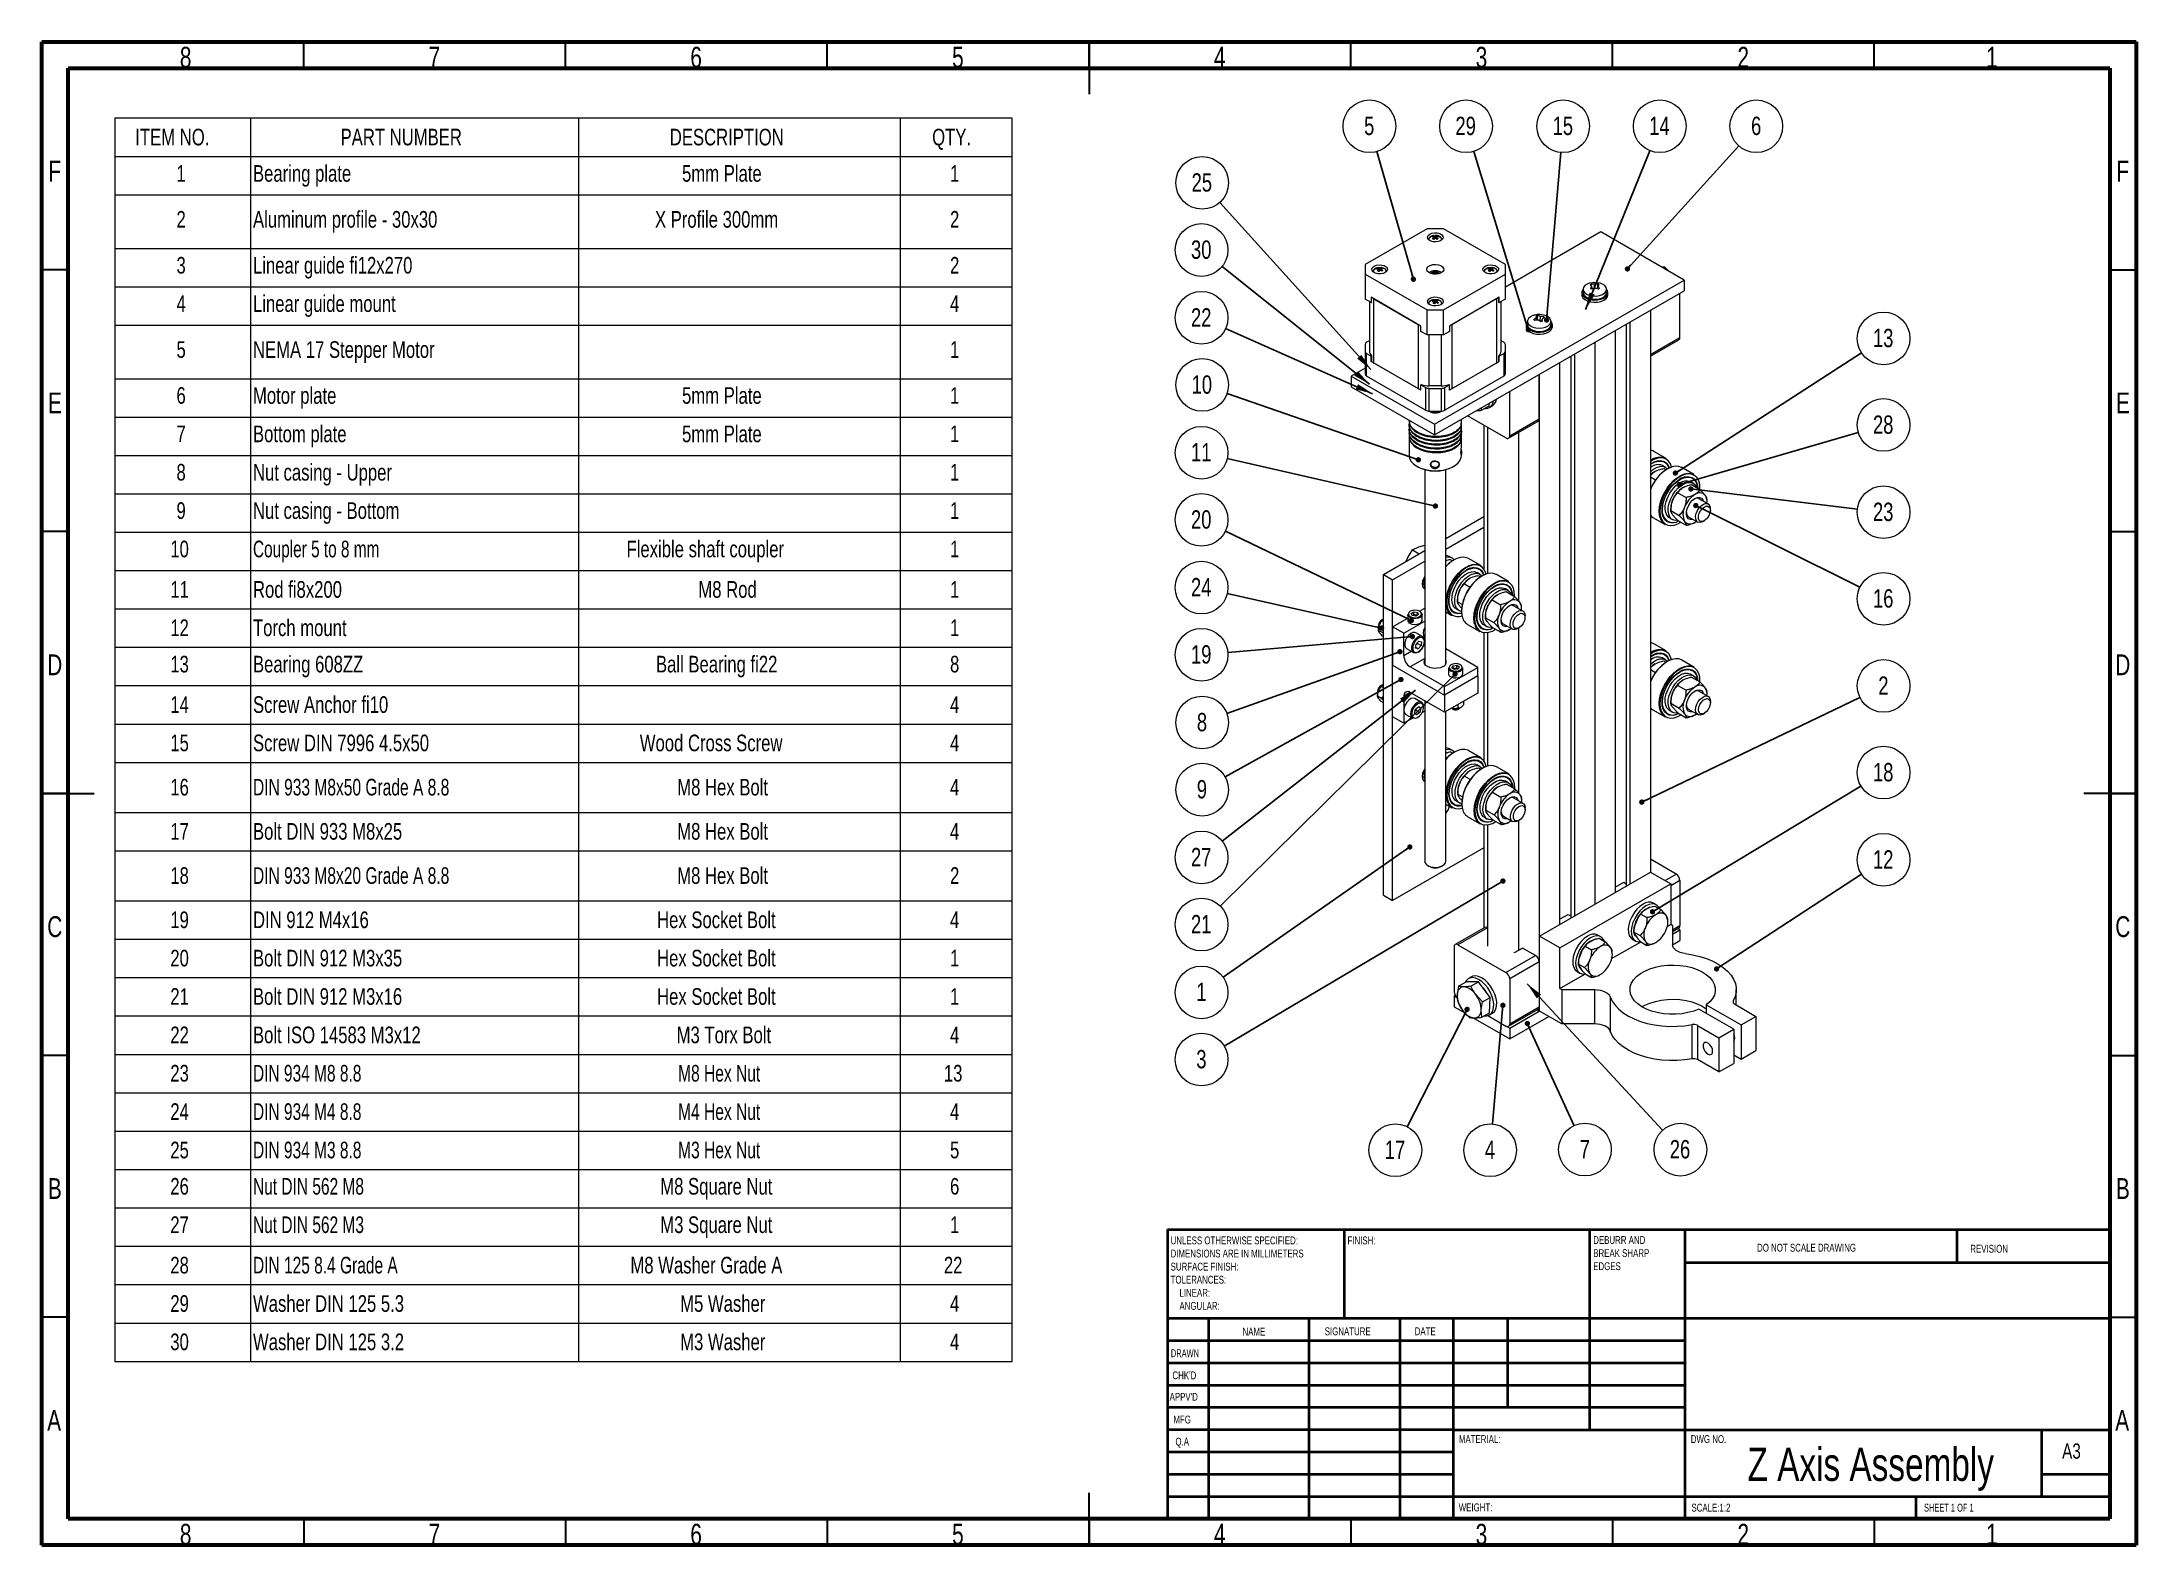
# Model space of a CAD drawing. Header units: millimetres. Extents: x 15 to 415, y 5 to 292.
import ezdxf

# ---------------------------------------------------------------- set-up
doc = ezdxf.new("R2010")
doc.units = ezdxf.units.MM
doc.styles.add('SLDTEXTSTYLE0', font='TXT', dxfattribs={"width": 0.686449})
doc.styles.add('SLDTEXTSTYLE1', font='TXT', dxfattribs={"width": 0.75})
doc.styles.add('SLDTEXTSTYLE2', font='TXT', dxfattribs={"width": 0.6875})
doc.styles.add('SLDTEXTSTYLE3', font='TXT', dxfattribs={"width": 0.691176})
doc.styles.add('SLDTEXTSTYLE4', font='TXT', dxfattribs={"width": 0.7})
doc.styles.add('SLDTEXTSTYLE5', font='TXT', dxfattribs={"width": 0.696429})
doc.styles.add('SLDTEXTSTYLE6', font='TXT', dxfattribs={"width": 0.697368})
doc.dimstyles.new('SLDDIMSTYLE0', dxfattribs={"dimtxt": 0.18, "dimasz": 1.016, "dimexe": 0, "dimexo": 0.0625, "dimgap": 0, "dimtad": 0, "dimtih": 1, "dimtoh": 1, "dimdec": 0, "dimrnd": 1e-09, "dimzin": 0, "dimdsep": 46, "dimtxsty": 'Standard', "dimblk1": 'DOT', "dimblk2": 'DOT', "dimsah": 1, "dimcen": 0.09, "dimadec": 0, "dimazin": 0, "dimtfac": 1.016, "dimtdec": 0, "dimtofl": 0, "dimtmove": 0, "dimatfit": 3, "dimldrblk": 'DOT', "dimfxl": 1, "dimfrac": 2, "dimtolj": 1, "dimtzin": 0, "dimarcsym": 0})
doc.dimstyles.new('SLDDIMSTYLE1', dxfattribs={"dimtxt": 0.18, "dimasz": 3.302, "dimexe": 0, "dimexo": 0.0625, "dimgap": 0, "dimtad": 0, "dimtih": 1, "dimtoh": 1, "dimdec": 0, "dimrnd": 1e-09, "dimzin": 0, "dimdsep": 46, "dimtxsty": 'Standard', "dimsah": 1, "dimcen": 0.09, "dimadec": 0, "dimazin": 0, "dimtfac": 3.302, "dimtdec": 0, "dimtofl": 0, "dimtmove": 0, "dimatfit": 3, "dimfxl": 1, "dimfrac": 2, "dimtolj": 1, "dimtzin": 0, "dimarcsym": 0})

msp = doc.modelspace()

# ---------------------------------------------------------------- texts
at = {"color": 7, "linetype": 'Continuous', "lineweight": 0}
for s, insert, char_height, attachment_point, style in [('8', (42.46, 291.06), 3.97, 2, 'SLDTEXTSTYLE1'), ('7', (89.96, 291.06), 3.97, 2, 'SLDTEXTSTYLE1'), ('6', (139.96, 291.06), 3.97, 2, 'SLDTEXTSTYLE1'), ('5', (189.96, 291.06), 3.97, 2, 'SLDTEXTSTYLE1'), ('4', (239.96, 291.06), 3.97, 2, 'SLDTEXTSTYLE1'), ('3', (289.96, 291.06), 3.97, 2, 'SLDTEXTSTYLE1'), ('2', (339.96, 291.06), 3.97, 2, 'SLDTEXTSTYLE1'), ('1', (387.46, 291.06), 3.97, 2, 'SLDTEXTSTYLE1'), ('F', (17.46, 269.31), 3.97, 2, 'SLDTEXTSTYLE1'), ('F', (412.46, 269.31), 3.97, 2, 'SLDTEXTSTYLE1'), ('E', (17.51, 225.06), 3.97, 2, 'SLDTEXTSTYLE1'), ('E', (412.51, 225.06), 3.97, 2, 'SLDTEXTSTYLE1'), ('D', (17.45, 175.06), 3.97, 2, 'SLDTEXTSTYLE1'), ('D', (412.45, 175.06), 3.97, 2, 'SLDTEXTSTYLE1'), ('C', (17.46, 125.06), 3.97, 2, 'SLDTEXTSTYLE1'), ('C', (412.46, 125.06), 3.97, 2, 'SLDTEXTSTYLE1'), ('B', (17.47, 75.06), 3.97, 2, 'SLDTEXTSTYLE1'), ('B', (412.47, 75.06), 3.97, 2, 'SLDTEXTSTYLE1'), ('FINISH:', (264.37, 63.92), 1.5, 1, 'SLDTEXTSTYLE1'), ('DO NOT SCALE DRAWING', (342.61, 62.53), 1.5, 1, 'SLDTEXTSTYLE1'), ('REVISION', (383.33, 62.33), 1.5, 1, 'SLDTEXTSTYLE1'), ('NAME', (244.32, 46.5), 1.5, 1, 'SLDTEXTSTYLE1'), ('SIGNATURE', (260.03, 46.56), 1.5, 1, 'SLDTEXTSTYLE1'), ('DATE', (277.21, 46.58), 1.5, 1, 'SLDTEXTSTYLE1'), ('DRAWN', (230.64, 42.38), 1.5, 1, 'SLDTEXTSTYLE0'), ("CHK'D", (230.94, 38.16), 1.5, 1, 'SLDTEXTSTYLE1'), ("APPV'D", (230.4, 34.07), 1.5, 1, 'SLDTEXTSTYLE1'), ('A', (17.34, 30.81), 3.97, 2, 'SLDTEXTSTYLE1'), ('MFG', (231.12, 29.72), 1.5, 1, 'SLDTEXTSTYLE1'), ('A', (412.34, 30.81), 3.97, 2, 'SLDTEXTSTYLE1'), ('Q.A', (231.51, 25.5), 1.5, 1, 'SLDTEXTSTYLE1'), ('MATERIAL:', (285.65, 25.99), 1.5, 1, 'SLDTEXTSTYLE1'), ('DWG NO.', (329.95, 25.99), 1.5, 1, 'SLDTEXTSTYLE1'), ('A3', (400.87, 24.41), 2.91, 1, 'SLDTEXTSTYLE1'), ('Z Axis Assembly', (364.32, 23.61), 6.35, 2, 'SLDTEXTSTYLE1'), ('WEIGHT:', (285.62, 12.95), 1.499, 1, 'SLDTEXTSTYLE1'), ('SCALE:1:2', (330.07, 12.9), 1.5, 1, 'SLDTEXTSTYLE1'), ('SHEET 1 OF 1', (374.48, 12.9), 1.5, 1, 'SLDTEXTSTYLE2'), ('8', (42.46, 9.06), 3.97, 2, 'SLDTEXTSTYLE1'), ('7', (89.96, 9.06), 3.97, 2, 'SLDTEXTSTYLE1'), ('6', (139.96, 9.06), 3.97, 2, 'SLDTEXTSTYLE1'), ('5', (189.96, 9.06), 3.97, 2, 'SLDTEXTSTYLE1'), ('4', (239.96, 9.06), 3.97, 2, 'SLDTEXTSTYLE1'), ('3', (289.96, 9.06), 3.97, 2, 'SLDTEXTSTYLE1'), ('2', (339.96, 9.06), 3.97, 2, 'SLDTEXTSTYLE1'), ('1', (387.46, 9.06), 3.97, 2, 'SLDTEXTSTYLE1')]:
    msp.add_mtext(s, dxfattribs=dict(at, insert=insert, char_height=char_height, attachment_point=attachment_point, style=style))

# ---------------------------------------------------------------- blocks, each defined once
blk = doc.blocks.new('SW_NOTE_0')
at = {"color": 0, "linetype": 'Continuous', "lineweight": 0, "char_height": 1.5, "attachment_point": 1, "style": 'SLDTEXTSTYLE1'}
for s, insert in [('UNLESS OTHERWISE SPECIFIED:', (0, 1.93)), ('SURFACE FINISH:', (0, -3.07)), ('DIMENSIONS ARE IN MILLIMETERS', (0, -0.57)), ('TOLERANCES:', (0, -5.57)), ('ANGULAR:', (1.69, -10.57)), ('LINEAR:', (1.69, -8.07))]:
    blk.add_mtext(s, dxfattribs=dict(at, insert=insert))
blk = doc.blocks.new('SW_NOTE_1')
at = {"color": 0, "linetype": 'Continuous', "lineweight": 0, "char_height": 1.5, "attachment_point": 1, "style": 'SLDTEXTSTYLE1'}
for s, insert in [('DEBURR AND', (0, 1.93)), ('BREAK SHARP', (0, -0.57)), ('EDGES', (0, -3.07))]:
    blk.add_mtext(s, dxfattribs=dict(at, insert=insert))
blk = doc.blocks.new('SW_TABLEANNOTATION_0')
at = {"color": 0, "linetype": 'Continuous', "lineweight": 0}
for p, q in [((0, 0), (0, -237.36)), ((171.4, 0), (0, 0)), ((25.88, 0), (25.88, -7.33)), ((88.58, 0), (88.58, -7.33)), ((149.97, 0), (149.97, -7.33)), ((171.4, -237.36), (171.4, 0)), ((0, -7.33), (171.4, -7.33)), ((25.88, -7.33), (25.88, -237.36)), ((88.58, -7.33), (88.58, -237.36)), ((149.97, -7.33), (149.97, -237.36)), ((0, -14.65), (171.4, -14.65)), ((0, -24.86), (171.4, -24.86)), ((0, -32.19), (171.4, -32.19)), ((0, -39.52), (171.4, -39.52)), ((0, -49.73), (171.4, -49.73)), ((0, -57.06), (171.4, -57.06)), ((0, -64.38), (171.4, -64.38)), ((0, -71.71), (171.4, -71.71)), ((0, -79.04), (171.4, -79.04)), ((0, -86.36), (171.4, -86.36)), ((0, -93.69), (171.4, -93.69)), ((0, -101.02), (171.4, -101.02)), ((0, -108.34), (171.4, -108.34)), ((0, -115.67), (171.4, -115.67)), ((0, -123), (171.4, -123)), ((0, -132.55), (171.4, -132.55)), ((0, -139.88), (171.4, -139.88)), ((0, -149.43), (171.4, -149.43)), ((0, -156.76), (171.4, -156.76)), ((0, -164.09), (171.4, -164.09)), ((0, -171.41), (171.4, -171.41)), ((0, -178.74), (171.4, -178.74)), ((0, -186.07), (171.4, -186.07)), ((0, -193.39), (171.4, -193.39)), ((0, -200.72), (171.4, -200.72)), ((0, -208.05), (171.4, -208.05)), ((0, -215.37), (171.4, -215.37)), ((0, -222.7), (171.4, -222.7)), ((0, -230.03), (171.4, -230.03)), ((0, -237.36), (171.4, -237.36))]:
    blk.add_line(p, q, dxfattribs=at)
at = {"color": 0, "linetype": 'Continuous', "lineweight": 0, "attachment_point": 1}
for s, insert, char_height, style in [('ITEM NO.', (3.9, -2.01), 3.175, 'SLDTEXTSTYLE1'), ('PART NUMBER', (43.11, -2.01), 3.175, 'SLDTEXTSTYLE1'), ('DESCRIPTION', (105.99, -2.01), 3.175, 'SLDTEXTSTYLE1'), ('QTY.', (156.1, -2.01), 3.175, 'SLDTEXTSTYLE1'), ('1', (11.77, -8.95), 3.17, 'SLDTEXTSTYLE1'), ('Bearing plate', (26.38, -8.95), 3.175, 'SLDTEXTSTYLE1'), ('5mm Plate', (108.33, -8.95), 3.175, 'SLDTEXTSTYLE1'), ('1', (159.52, -8.95), 3.17, 'SLDTEXTSTYLE1'), ('2', (11.77, -17.72), 3.17, 'SLDTEXTSTYLE1'), ('Aluminum profile - 30x30', (26.38, -17.72), 3.175, 'SLDTEXTSTYLE1'), ('X Profile 300mm', (103.16, -17.72), 3.175, 'SLDTEXTSTYLE1'), ('2', (159.52, -17.72), 3.17, 'SLDTEXTSTYLE1'), ('3', (11.77, -26.49), 3.17, 'SLDTEXTSTYLE1'), ('Linear guide fi12x270', (26.38, -26.49), 3.175, 'SLDTEXTSTYLE1'), ('2', (159.52, -26.49), 3.17, 'SLDTEXTSTYLE1'), ('4', (11.77, -33.81), 3.17, 'SLDTEXTSTYLE1'), ('Linear guide mount', (26.38, -33.81), 3.175, 'SLDTEXTSTYLE1'), ('4', (159.52, -33.81), 3.17, 'SLDTEXTSTYLE1'), ('5', (11.77, -42.58), 3.17, 'SLDTEXTSTYLE1'), ('NEMA 17 Stepper Motor', (26.38, -42.58), 3.175, 'SLDTEXTSTYLE1'), ('1', (159.52, -42.58), 3.17, 'SLDTEXTSTYLE1'), ('6', (11.77, -51.35), 3.17, 'SLDTEXTSTYLE1'), ('Motor plate', (26.38, -51.35), 3.175, 'SLDTEXTSTYLE1'), ('5mm Plate', (108.33, -51.35), 3.175, 'SLDTEXTSTYLE1'), ('1', (159.52, -51.35), 3.17, 'SLDTEXTSTYLE1'), ('7', (11.77, -58.68), 3.17, 'SLDTEXTSTYLE1'), ('Bottom plate', (26.38, -58.68), 3.175, 'SLDTEXTSTYLE1'), ('5mm Plate', (108.33, -58.68), 3.175, 'SLDTEXTSTYLE1'), ('1', (159.52, -58.68), 3.17, 'SLDTEXTSTYLE1'), ('8', (11.77, -66.01), 3.17, 'SLDTEXTSTYLE1'), ('Nut casing - Upper', (26.38, -66.01), 3.175, 'SLDTEXTSTYLE1'), ('1', (159.52, -66.01), 3.17, 'SLDTEXTSTYLE1'), ('9', (11.77, -73.33), 3.17, 'SLDTEXTSTYLE1'), ('Nut casing - Bottom', (26.38, -73.33), 3.175, 'SLDTEXTSTYLE1'), ('1', (159.52, -73.33), 3.17, 'SLDTEXTSTYLE1'), ('10', (10.59, -80.66), 3.175, 'SLDTEXTSTYLE1'), ('Coupler 5 to 8 mm', (26.38, -80.66), 3.175, 'SLDTEXTSTYLE3'), ('Flexible shaft coupler', (97.73, -80.66), 3.175, 'SLDTEXTSTYLE1'), ('1', (159.52, -80.66), 3.17, 'SLDTEXTSTYLE1'), ('11', (10.59, -88.38), 3.175, 'SLDTEXTSTYLE1'), ('Rod fi8x200', (26.38, -88.38), 3.175, 'SLDTEXTSTYLE1'), ('M8 Rod', (111.45, -88.38), 3.175, 'SLDTEXTSTYLE1'), ('1', (159.52, -88.38), 3.17, 'SLDTEXTSTYLE1'), ('12', (10.59, -95.7), 3.175, 'SLDTEXTSTYLE1'), ('Torch mount', (26.38, -95.7), 3.175, 'SLDTEXTSTYLE1'), ('1', (159.52, -95.7), 3.17, 'SLDTEXTSTYLE1'), ('13', (10.59, -102.64), 3.175, 'SLDTEXTSTYLE1'), ('Bearing 608ZZ', (26.38, -102.64), 3.175, 'SLDTEXTSTYLE1'), ('Ball Bearing fi22', (103.35, -102.64), 3.175, 'SLDTEXTSTYLE1'), ('8', (159.52, -102.64), 3.17, 'SLDTEXTSTYLE1'), ('14', (10.59, -110.36), 3.175, 'SLDTEXTSTYLE1'), ('Screw Anchor fi10', (26.38, -110.36), 3.175, 'SLDTEXTSTYLE1'), ('4', (159.52, -110.36), 3.17, 'SLDTEXTSTYLE1'), ('15', (10.59, -117.69), 3.175, 'SLDTEXTSTYLE1'), ('Screw DIN 7996 4.5x50', (26.38, -117.69), 3.175, 'SLDTEXTSTYLE1'), ('Wood Cross Screw', (100.26, -117.69), 3.175, 'SLDTEXTSTYLE1'), ('4', (159.52, -117.69), 3.17, 'SLDTEXTSTYLE1'), ('16', (10.59, -126.13), 3.175, 'SLDTEXTSTYLE1'), ('DIN 933 M8x50 Grade A 8.8', (26.38, -126.13), 3.175, 'SLDTEXTSTYLE4'), ('M8 Hex Bolt', (107.41, -126.13), 3.175, 'SLDTEXTSTYLE1'), ('4', (159.52, -126.13), 3.17, 'SLDTEXTSTYLE1'), ('17', (10.59, -134.57), 3.175, 'SLDTEXTSTYLE1'), ('Bolt DIN 933 M8x25', (26.38, -134.57), 3.175, 'SLDTEXTSTYLE1'), ('M8 Hex Bolt', (107.41, -134.57), 3.175, 'SLDTEXTSTYLE1'), ('4', (159.52, -134.57), 3.17, 'SLDTEXTSTYLE1'), ('18', (10.59, -143.01), 3.175, 'SLDTEXTSTYLE1'), ('DIN 933 M8x20 Grade A 8.8', (26.38, -143.01), 3.175, 'SLDTEXTSTYLE4'), ('M8 Hex Bolt', (107.41, -143.01), 3.175, 'SLDTEXTSTYLE1'), ('2', (159.52, -143.01), 3.17, 'SLDTEXTSTYLE1'), ('19', (10.59, -151.45), 3.175, 'SLDTEXTSTYLE1'), ('DIN 912 M4x16', (26.38, -151.45), 3.175, 'SLDTEXTSTYLE1'), ('Hex Socket Bolt', (103.56, -151.45), 3.175, 'SLDTEXTSTYLE1'), ('4', (159.52, -151.45), 3.17, 'SLDTEXTSTYLE1'), ('20', (10.59, -158.77), 3.175, 'SLDTEXTSTYLE1'), ('Bolt DIN 912 M3x35', (26.38, -158.77), 3.175, 'SLDTEXTSTYLE1'), ('Hex Socket Bolt', (103.56, -158.77), 3.175, 'SLDTEXTSTYLE1'), ('1', (159.52, -158.77), 3.17, 'SLDTEXTSTYLE1'), ('21', (10.59, -166.1), 3.175, 'SLDTEXTSTYLE1'), ('Bolt DIN 912 M3x16', (26.38, -166.1), 3.175, 'SLDTEXTSTYLE1'), ('Hex Socket Bolt', (103.56, -166.1), 3.175, 'SLDTEXTSTYLE1'), ('1', (159.52, -166.1), 3.17, 'SLDTEXTSTYLE1'), ('22', (10.59, -173.43), 3.175, 'SLDTEXTSTYLE1'), ('Bolt ISO 14583 M3x12', (26.38, -173.43), 3.175, 'SLDTEXTSTYLE1'), ('M3 Torx Bolt', (107.3, -173.43), 3.175, 'SLDTEXTSTYLE1'), ('4', (159.52, -173.43), 3.17, 'SLDTEXTSTYLE1'), ('23', (10.59, -180.75), 3.175, 'SLDTEXTSTYLE1'), ('DIN 934 M8 8.8', (26.38, -180.75), 3.175, 'SLDTEXTSTYLE5'), ('M8 Hex Nut', (107.58, -180.75), 3.175, 'SLDTEXTSTYLE4'), ('13', (158.34, -180.75), 3.175, 'SLDTEXTSTYLE1'), ('24', (10.59, -188.08), 3.175, 'SLDTEXTSTYLE1'), ('DIN 934 M4 8.8', (26.38, -188.08), 3.175, 'SLDTEXTSTYLE5'), ('M4 Hex Nut', (107.58, -188.08), 3.175, 'SLDTEXTSTYLE4'), ('4', (159.52, -188.08), 3.17, 'SLDTEXTSTYLE1'), ('25', (10.59, -195.41), 3.175, 'SLDTEXTSTYLE1'), ('DIN 934 M3 8.8', (26.38, -195.41), 3.175, 'SLDTEXTSTYLE5'), ('M3 Hex Nut', (107.58, -195.41), 3.175, 'SLDTEXTSTYLE4'), ('5', (159.52, -195.41), 3.17, 'SLDTEXTSTYLE1'), ('26', (10.59, -202.34), 3.175, 'SLDTEXTSTYLE1'), ('Nut DIN 562 M8', (26.38, -202.34), 3.175, 'SLDTEXTSTYLE5'), ('M8 Square Nut', (104.17, -202.34), 3.175, 'SLDTEXTSTYLE1'), ('6', (159.52, -202.34), 3.17, 'SLDTEXTSTYLE1'), ('27', (10.59, -209.67), 3.175, 'SLDTEXTSTYLE1'), ('Nut DIN 562 M3', (26.38, -209.67), 3.175, 'SLDTEXTSTYLE5'), ('M3 Square Nut', (104.17, -209.67), 3.175, 'SLDTEXTSTYLE1'), ('1', (159.52, -209.67), 3.17, 'SLDTEXTSTYLE1'), ('28', (10.59, -217.39), 3.175, 'SLDTEXTSTYLE1'), ('DIN 125 8.4 Grade A', (26.38, -217.39), 3.175, 'SLDTEXTSTYLE6'), ('M8 Washer Grade A', (98.47, -217.39), 3.175, 'SLDTEXTSTYLE1'), ('22', (158.34, -217.39), 3.175, 'SLDTEXTSTYLE1'), ('29', (10.59, -224.72), 3.175, 'SLDTEXTSTYLE1'), ('Washer DIN 125 5.3', (26.38, -224.72), 3.175, 'SLDTEXTSTYLE1'), ('M5 Washer', (107.97, -224.72), 3.175, 'SLDTEXTSTYLE1'), ('4', (159.52, -224.72), 3.17, 'SLDTEXTSTYLE1'), ('30', (10.59, -232.04), 3.175, 'SLDTEXTSTYLE1'), ('Washer DIN 125 3.2', (26.38, -232.04), 3.175, 'SLDTEXTSTYLE1'), ('M3 Washer', (107.97, -232.04), 3.175, 'SLDTEXTSTYLE1'), ('4', (159.52, -232.04), 3.17, 'SLDTEXTSTYLE1')]:
    blk.add_mtext(s, dxfattribs=dict(at, insert=insert, char_height=char_height, style=style))
blk = doc.blocks.new('SW_NOTE_2')
at = {"color": 0, "linetype": 'Continuous', "lineweight": 0}
blk.add_circle((-1.39, 4.83), 5.03, dxfattribs=at)
at = {"color": 0, "linetype": 'Continuous', "lineweight": 0, "insert": (-1.43, 6.66), "char_height": 3.5, "attachment_point": 2, "style": 'SLDTEXTSTYLE1'}
blk.add_mtext('5', dxfattribs=at)
blk = doc.blocks.new('_DOT')
at = {"color": 0, "linetype": 'ByBlock', "lineweight": -2}
blk.add_line((-0.5, 0), (-1, 0), dxfattribs=at)
at = {"color": 0, "linetype": 'ByBlock', "const_width": 0.5}
blk.add_lwpolyline([(-0.25, 0, 1), (0.25, 0, 1)], format="xyb", close=True, dxfattribs=at)
blk = doc.blocks.new('SW_NOTE_3')
at = {"color": 0, "linetype": 'Continuous', "lineweight": 0}
blk.add_circle((-4.75, 1.65), 5.03, dxfattribs=at)
at = {"color": 0, "linetype": 'Continuous', "lineweight": 0, "insert": (-4.82, 3.47), "char_height": 3.5, "attachment_point": 2, "style": 'SLDTEXTSTYLE1'}
blk.add_mtext('10', dxfattribs=at)
blk = doc.blocks.new('SW_NOTE_4')
at = {"color": 0, "linetype": 'Continuous', "lineweight": 0}
blk.add_circle((-1.47, 4.81), 5.03, dxfattribs=at)
at = {"color": 0, "linetype": 'Continuous', "lineweight": 0, "insert": (-1.54, 6.63), "char_height": 3.5, "attachment_point": 2, "style": 'SLDTEXTSTYLE1'}
blk.add_mtext('29', dxfattribs=at)
blk = doc.blocks.new('SW_NOTE_5')
at = {"color": 0, "linetype": 'Continuous', "lineweight": 0}
blk.add_circle((0.43, 5.01), 5.03, dxfattribs=at)
at = {"color": 0, "linetype": 'Continuous', "lineweight": 0, "insert": (0.36, 6.84), "char_height": 3.5, "attachment_point": 2, "style": 'SLDTEXTSTYLE1'}
blk.add_mtext('15', dxfattribs=at)
blk = doc.blocks.new('SW_NOTE_6')
at = {"color": 0, "linetype": 'Continuous', "lineweight": 0}
blk.add_circle((4.22, 2.73), 5.03, dxfattribs=at)
at = {"color": 0, "linetype": 'Continuous', "lineweight": 0, "insert": (4.15, 4.56), "char_height": 3.5, "attachment_point": 2, "style": 'SLDTEXTSTYLE1'}
blk.add_mtext('13', dxfattribs=at)
blk = doc.blocks.new('SW_NOTE_7')
at = {"color": 0, "linetype": 'Continuous', "lineweight": 0}
blk.add_circle((4.99, -0.6), 5.03, dxfattribs=at)
at = {"color": 0, "linetype": 'Continuous', "lineweight": 0, "insert": (4.92, 1.22), "char_height": 3.5, "attachment_point": 2, "style": 'SLDTEXTSTYLE1'}
blk.add_mtext('23', dxfattribs=at)
blk = doc.blocks.new('SW_NOTE_8')
at = {"color": 0, "linetype": 'Continuous', "lineweight": 0}
blk.add_circle((4.83, 1.41), 5.03, dxfattribs=at)
at = {"color": 0, "linetype": 'Continuous', "lineweight": 0, "insert": (4.76, 3.23), "char_height": 3.5, "attachment_point": 2, "style": 'SLDTEXTSTYLE1'}
blk.add_mtext('28', dxfattribs=at)
blk = doc.blocks.new('SW_NOTE_9')
at = {"color": 0, "linetype": 'Continuous', "lineweight": 0}
blk.add_circle((4.51, -2.24), 5.03, dxfattribs=at)
at = {"color": 0, "linetype": 'Continuous', "lineweight": 0, "insert": (4.44, -0.41), "char_height": 3.5, "attachment_point": 2, "style": 'SLDTEXTSTYLE1'}
blk.add_mtext('16', dxfattribs=at)
blk = doc.blocks.new('SW_NOTE_10')
at = {"color": 0, "linetype": 'Continuous', "lineweight": 0}
blk.add_circle((4.31, 2.59), 5.03, dxfattribs=at)
at = {"color": 0, "linetype": 'Continuous', "lineweight": 0, "insert": (4.24, 4.42), "char_height": 3.5, "attachment_point": 2, "style": 'SLDTEXTSTYLE1'}
blk.add_mtext('18', dxfattribs=at)
blk = doc.blocks.new('SW_NOTE_11')
at = {"color": 0, "linetype": 'Continuous', "lineweight": 0}
blk.add_circle((4.21, 2.75), 5.03, dxfattribs=at)
at = {"color": 0, "linetype": 'Continuous', "lineweight": 0, "insert": (4.14, 4.57), "char_height": 3.5, "attachment_point": 2, "style": 'SLDTEXTSTYLE1'}
blk.add_mtext('12', dxfattribs=at)
blk = doc.blocks.new('SW_NOTE_12')
at = {"color": 0, "linetype": 'Continuous', "lineweight": 0}
blk.add_circle((2.09, -4.57), 5.03, dxfattribs=at)
at = {"color": 0, "linetype": 'Continuous', "lineweight": 0, "insert": (2.06, -2.75), "char_height": 3.5, "attachment_point": 2, "style": 'SLDTEXTSTYLE1'}
blk.add_mtext('7', dxfattribs=at)
blk = doc.blocks.new('SW_NOTE_13')
at = {"color": 0, "linetype": 'Continuous', "lineweight": 0}
blk.add_circle((-0.44, -5.01), 5.03, dxfattribs=at)
at = {"color": 0, "linetype": 'Continuous', "lineweight": 0, "insert": (-0.48, -3.19), "char_height": 3.5, "attachment_point": 2, "style": 'SLDTEXTSTYLE1'}
blk.add_mtext('4', dxfattribs=at)
blk = doc.blocks.new('SW_NOTE_14')
at = {"color": 0, "linetype": 'Continuous', "lineweight": 0}
blk.add_circle((-3.58, -3.53), 5.03, dxfattribs=at)
at = {"color": 0, "linetype": 'Continuous', "lineweight": 0, "insert": (-3.65, -1.71), "char_height": 3.5, "attachment_point": 2, "style": 'SLDTEXTSTYLE1'}
blk.add_mtext('21', dxfattribs=at)
blk = doc.blocks.new('SW_NOTE_15')
at = {"color": 0, "linetype": 'Continuous', "lineweight": 0}
blk.add_circle((-4.4, -2.44), 5.03, dxfattribs=at)
at = {"color": 0, "linetype": 'Continuous', "lineweight": 0, "insert": (-4.44, -0.61), "char_height": 3.5, "attachment_point": 2, "style": 'SLDTEXTSTYLE1'}
blk.add_mtext('9', dxfattribs=at)
blk = doc.blocks.new('SW_NOTE_16')
at = {"color": 0, "linetype": 'Continuous', "lineweight": 0}
blk.add_circle((-4.74, -1.69), 5.03, dxfattribs=at)
at = {"color": 0, "linetype": 'Continuous', "lineweight": 0, "insert": (-4.77, 0.13), "char_height": 3.5, "attachment_point": 2, "style": 'SLDTEXTSTYLE1'}
blk.add_mtext('8', dxfattribs=at)
blk = doc.blocks.new('SW_NOTE_17')
at = {"color": 0, "linetype": 'Continuous', "lineweight": 0}
blk.add_circle((-5.01, -0.43), 5.03, dxfattribs=at)
at = {"color": 0, "linetype": 'Continuous', "lineweight": 0, "insert": (-5.08, 1.39), "char_height": 3.5, "attachment_point": 2, "style": 'SLDTEXTSTYLE1'}
blk.add_mtext('19', dxfattribs=at)
blk = doc.blocks.new('SW_NOTE_18')
at = {"color": 0, "linetype": 'Continuous', "lineweight": 0}
blk.add_circle((-4.91, 1.1), 5.03, dxfattribs=at)
at = {"color": 0, "linetype": 'Continuous', "lineweight": 0, "insert": (-4.98, 2.93), "char_height": 3.5, "attachment_point": 2, "style": 'SLDTEXTSTYLE1'}
blk.add_mtext('24', dxfattribs=at)
blk = doc.blocks.new('SW_NOTE_19')
at = {"color": 0, "linetype": 'Continuous', "lineweight": 0}
blk.add_circle((-4.13, -2.88), 5.03, dxfattribs=at)
at = {"color": 0, "linetype": 'Continuous', "lineweight": 0, "insert": (-4.16, -1.05), "char_height": 3.5, "attachment_point": 2, "style": 'SLDTEXTSTYLE1'}
blk.add_mtext('1', dxfattribs=at)
blk = doc.blocks.new('SW_NOTE_20')
at = {"color": 0, "linetype": 'Continuous', "lineweight": 0}
blk.add_circle((-4.9, 1.12), 5.03, dxfattribs=at)
at = {"color": 0, "linetype": 'Continuous', "lineweight": 0, "insert": (-4.97, 2.94), "char_height": 3.5, "attachment_point": 2, "style": 'SLDTEXTSTYLE1'}
blk.add_mtext('11', dxfattribs=at)
blk = doc.blocks.new('SW_NOTE_21')
at = {"color": 0, "linetype": 'Continuous', "lineweight": 0}
blk.add_circle((4.54, 2.18), 5.03, dxfattribs=at)
at = {"color": 0, "linetype": 'Continuous', "lineweight": 0, "insert": (4.5, 4), "char_height": 3.5, "attachment_point": 2, "style": 'SLDTEXTSTYLE1'}
blk.add_mtext('2', dxfattribs=at)
blk = doc.blocks.new('SW_NOTE_22')
at = {"color": 0, "linetype": 'Continuous', "lineweight": 0}
blk.add_circle((-4.33, -2.56), 5.03, dxfattribs=at)
at = {"color": 0, "linetype": 'Continuous', "lineweight": 0, "insert": (-4.36, -0.74), "char_height": 3.5, "attachment_point": 2, "style": 'SLDTEXTSTYLE1'}
blk.add_mtext('3', dxfattribs=at)
blk = doc.blocks.new('SW_NOTE_23')
at = {"color": 0, "linetype": 'Continuous', "lineweight": 0}
blk.add_circle((3.37, 3.73), 5.03, dxfattribs=at)
at = {"color": 0, "linetype": 'Continuous', "lineweight": 0, "insert": (3.34, 5.56), "char_height": 3.5, "attachment_point": 2, "style": 'SLDTEXTSTYLE1'}
blk.add_mtext('6', dxfattribs=at)
blk = doc.blocks.new('SW_NOTE_24')
at = {"color": 0, "linetype": 'Continuous', "lineweight": 0}
blk.add_circle((1.89, 4.66), 5.03, dxfattribs=at)
at = {"color": 0, "linetype": 'Continuous', "lineweight": 0, "insert": (1.82, 6.49), "char_height": 3.5, "attachment_point": 2, "style": 'SLDTEXTSTYLE1'}
blk.add_mtext('14', dxfattribs=at)
blk = doc.blocks.new('SW_NOTE_25')
at = {"color": 0, "linetype": 'Continuous', "lineweight": 0}
blk.add_circle((-2.28, -4.48), 5.03, dxfattribs=at)
at = {"color": 0, "linetype": 'Continuous', "lineweight": 0, "insert": (-2.35, -2.66), "char_height": 3.5, "attachment_point": 2, "style": 'SLDTEXTSTYLE1'}
blk.add_mtext('17', dxfattribs=at)
blk = doc.blocks.new('SW_NOTE_26')
at = {"color": 0, "linetype": 'Continuous', "lineweight": 0}
blk.add_circle((-4.6, 2.04), 5.03, dxfattribs=at)
at = {"color": 0, "linetype": 'Continuous', "lineweight": 0, "insert": (-4.67, 3.86), "char_height": 3.5, "attachment_point": 2, "style": 'SLDTEXTSTYLE1'}
blk.add_mtext('22', dxfattribs=at)
blk = doc.blocks.new('SW_NOTE_27')
at = {"color": 0, "linetype": 'Continuous', "lineweight": 0}
blk.add_circle((-3.93, 3.14), 5.03, dxfattribs=at)
at = {"color": 0, "linetype": 'Continuous', "lineweight": 0, "insert": (-4, 4.96), "char_height": 3.5, "attachment_point": 2, "style": 'SLDTEXTSTYLE1'}
blk.add_mtext('30', dxfattribs=at)
blk = doc.blocks.new('SW_NOTE_28')
at = {"color": 0, "linetype": 'Continuous', "lineweight": 0}
blk.add_circle((-3.37, 3.73), 5.03, dxfattribs=at)
at = {"color": 0, "linetype": 'Continuous', "lineweight": 0, "insert": (-3.44, 5.56), "char_height": 3.5, "attachment_point": 2, "style": 'SLDTEXTSTYLE1'}
blk.add_mtext('25', dxfattribs=at)
blk = doc.blocks.new('SW_NOTE_29')
at = {"color": 0, "linetype": 'Continuous', "lineweight": 0}
blk.add_circle((-4.54, 2.18), 5.03, dxfattribs=at)
at = {"color": 0, "linetype": 'Continuous', "lineweight": 0, "insert": (-4.61, 4), "char_height": 3.5, "attachment_point": 2, "style": 'SLDTEXTSTYLE1'}
blk.add_mtext('20', dxfattribs=at)
blk = doc.blocks.new('SW_NOTE_30')
at = {"color": 0, "linetype": 'Continuous', "lineweight": 0}
blk.add_circle((3.41, -3.7), 5.03, dxfattribs=at)
at = {"color": 0, "linetype": 'Continuous', "lineweight": 0, "insert": (3.34, -1.87), "char_height": 3.5, "attachment_point": 2, "style": 'SLDTEXTSTYLE1'}
blk.add_mtext('26', dxfattribs=at)
blk = doc.blocks.new('SW_NOTE_31')
at = {"color": 0, "linetype": 'Continuous', "lineweight": 0}
blk.add_circle((-3.96, -3.1), 5.03, dxfattribs=at)
at = {"color": 0, "linetype": 'Continuous', "lineweight": 0, "insert": (-4.03, -1.28), "char_height": 3.5, "attachment_point": 2, "style": 'SLDTEXTSTYLE1'}
blk.add_mtext('27', dxfattribs=at)

# ---------------------------------------------------------------- linework, layer by layer
at = {"color": 7, "linetype": 'Continuous', "lineweight": 60}
for p, q in [((15, 5), (15, 292)), ((15, 292), (415, 292)), ((415, 292), (415, 5)), ((20, 10), (20, 287)), ((20, 287), (410, 287)), ((410, 287), (410, 10)), ((410, 10), (20, 10)), ((415, 5), (15, 5))]:
    msp.add_line(p, q, dxfattribs=at)
at = {"color": 7, "linetype": 'Continuous', "lineweight": 30}
for p, q in [((65, 287), (65, 292)), ((115, 287), (115, 292)), ((165, 287), (165, 292)), ((215, 287), (215, 292)), ((215, 292), (215, 282)), ((265, 287), (265, 292)), ((315, 287), (315, 292)), ((365, 287), (365, 292)), ((20, 248.5), (15, 248.5)), ((410, 248.5), (415, 248.5)), ((20, 198.5), (15, 198.5)), ((410, 198.5), (415, 198.5)), ((20, 148.5), (15, 148.5)), ((15, 148.5), (25, 148.5)), ((415, 148.5), (405, 148.5)), ((410, 148.5), (415, 148.5)), ((20, 98.5), (15, 98.5)), ((410, 98.5), (415, 98.5)), ((20, 48.5), (15, 48.5)), ((410, 48.5), (415, 48.5)), ((215, 5), (215, 15)), ((65, 10), (65, 5)), ((115, 10), (115, 5)), ((165, 10), (165, 5)), ((215, 10), (215, 5)), ((265, 10), (265, 5)), ((315, 10), (315, 5)), ((365, 10), (365, 5))]:
    msp.add_line(p, q, dxfattribs=at)
at = {"color": 7, "linetype": 'Continuous', "lineweight": 15}
for p, q in [((279.58, 256.3), (267.74, 249.47)), ((282.69, 256.3), (279.58, 256.3)), ((294.54, 249.47), (282.69, 256.3)), ((279.87, 254.29), (279.83, 254.26)), ((279.89, 254.27), (279.89, 254.29)), ((279.89, 254.27), (279.89, 254.21)), ((280.89, 254.68), (280.6, 254.78)), ((280.6, 254.43), (280.89, 254.68)), ((280.84, 254.3), (280.6, 254.43)), ((280.82, 254.92), (281.13, 254.82)), ((280.82, 254.92), (281.01, 254.44)), ((281.14, 254.54), (280.84, 254.3)), ((280.89, 254.68), (280.95, 254.39)), ((281.13, 254.82), (281.44, 254.92)), ((281.13, 254.82), (281.13, 254.53)), ((281.45, 254.3), (281.14, 254.54)), ((281.25, 254.45), (281.44, 254.92)), ((281.38, 254.68), (281.32, 254.39)), ((281.67, 254.79), (281.38, 254.68)), ((281.38, 254.68), (281.68, 254.44)), ((281.44, 254.92), (281.67, 254.79)), ((282.44, 254.26), (282.39, 254.3)), ((282.39, 254.21), (282.39, 254.27)), ((312.78, 255.72), (294.54, 245.19)), ((328.69, 246.54), (312.78, 255.72)), ((267.74, 249.47), (267.74, 247.67)), ((269.26, 248.17), (269.23, 248.14)), ((269.28, 248.15), (269.28, 248.09)), ((269.28, 248.13), (269.28, 248.15)), ((269.93, 248.58), (270.1, 248.75)), ((270.29, 248.52), (269.93, 248.58)), ((270.08, 248.24), (270.29, 248.52)), ((270.1, 248.75), (270.47, 248.69)), ((270.1, 248.75), (270.22, 248.53)), ((270.29, 248.52), (270.37, 248.15)), ((270.33, 248.32), (270.4, 248.19)), ((270.59, 248.42), (270.36, 248.14)), ((270.47, 248.69), (270.69, 248.83)), ((270.47, 248.69), (270.49, 248.29)), ((270.59, 248.42), (270.69, 248.83)), ((270.96, 248.23), (270.59, 248.42)), ((270.77, 248.59), (270.72, 248.35)), ((270.98, 248.73), (270.77, 248.59)), ((270.77, 248.59), (271.12, 248.39)), ((270.95, 248.23), (271.12, 248.39)), ((271.12, 248.39), (270.96, 248.23)), ((271.78, 248.15), (271.77, 248.08)), ((271.78, 248.09), (271.78, 248.15)), ((290.48, 248.17), (290.44, 248.14)), ((290.49, 248.15), (290.49, 248.09)), ((290.49, 248.13), (290.49, 248.15)), ((291.15, 248.58), (291.32, 248.75)), ((291.5, 248.52), (291.15, 248.58)), ((291.3, 248.24), (291.5, 248.52)), ((291.32, 248.75), (291.68, 248.69)), ((291.32, 248.75), (291.43, 248.53)), ((291.5, 248.52), (291.58, 248.15)), ((291.54, 248.32), (291.62, 248.19)), ((291.8, 248.42), (291.58, 248.14)), ((291.68, 248.69), (291.91, 248.83)), ((291.68, 248.69), (291.7, 248.29)), ((292.17, 248.23), (291.8, 248.42)), ((291.81, 248.42), (291.91, 248.83)), ((291.98, 248.59), (291.94, 248.35)), ((292.19, 248.73), (291.98, 248.59)), ((291.98, 248.59), (292.34, 248.39)), ((292.16, 248.23), (292.34, 248.39)), ((292.34, 248.39), (292.17, 248.23)), ((292.99, 248.09), (292.99, 248.15)), ((292.99, 248.15), (292.99, 248.08)), ((294.54, 247.67), (294.54, 249.47)), ((324.22, 249.12), (324.89, 249.06)), ((324.89, 249.06), (324.6, 248.9)), ((324.89, 249.06), (325.67, 248.28)), ((267.74, 247.67), (279.58, 240.83)), ((267.74, 247.67), (267.74, 242.89)), ((280.96, 218.99), (328.69, 246.54)), ((280.96, 216.95), (328.69, 244.49)), ((282.69, 240.83), (294.54, 247.67)), ((294.54, 242.89), (294.54, 247.67)), ((309.11, 244.15), (309.11, 243.74)), ((309.36, 244.77), (309.36, 244.15)), ((310.96, 245.34), (310.92, 245.75)), ((311.15, 244.81), (310.96, 245.34)), ((311.09, 244.96), (311.41, 244.91)), ((311.58, 244.97), (311.57, 245.74)), ((311.85, 244.95), (312.14, 245.02)), ((312.09, 244.88), (312.26, 245.39)), ((312.16, 245.08), (312.19, 245.8)), ((313.1, 245.75), (312.67, 245.92)), ((313.86, 244.15), (313.86, 244.77)), ((314.11, 243.74), (314.11, 244.15)), ((327.88, 235.57), (327.88, 244.02)), ((328.69, 246.54), (328.69, 244.49)), ((268.9, 242.22), (267.74, 242.89)), ((268.56, 242.42), (268.56, 232.93)), ((278.41, 237.75), (268.9, 243.24)), ((268.9, 243.24), (268.9, 242.22)), ((268.9, 242.22), (268.97, 242.26)), ((268.97, 242.26), (268.97, 243.2)), ((269.43, 242.93), (277.88, 238.06)), ((269.43, 230.68), (269.43, 242.93)), ((279.58, 240.83), (282.69, 240.83)), ((279.58, 236.06), (279.58, 240.83)), ((279.87, 242.05), (279.83, 242.02)), ((279.89, 242.03), (279.89, 241.97)), ((279.89, 242.01), (279.89, 242.03)), ((280.54, 242.46), (280.71, 242.62)), ((280.9, 242.4), (280.54, 242.46)), ((280.69, 242.12), (280.9, 242.4)), ((280.71, 242.62), (281.08, 242.57)), ((280.71, 242.62), (280.82, 242.41)), ((280.9, 242.4), (280.97, 242.02)), ((280.94, 242.2), (281.01, 242.07)), ((281.2, 242.3), (280.97, 242.02)), ((281.08, 242.57), (281.3, 242.71)), ((281.08, 242.57), (281.09, 242.17)), ((281.2, 242.29), (281.3, 242.71)), ((281.56, 242.11), (281.2, 242.3)), ((281.37, 242.47), (281.33, 242.23)), ((281.58, 242.61), (281.37, 242.47)), ((281.37, 242.47), (281.73, 242.27)), ((281.73, 242.27), (281.56, 242.11)), ((281.56, 242.11), (281.73, 242.27)), ((282.39, 242.03), (282.38, 241.96)), ((282.39, 241.97), (282.39, 242.03)), ((282.69, 236.06), (282.69, 240.83)), ((293.37, 243.24), (283.86, 237.75)), ((292.84, 242.93), (284.39, 238.06)), ((292.84, 242.93), (292.84, 230.68)), ((293.3, 242.26), (293.3, 243.2)), ((293.3, 242.26), (293.37, 242.22)), ((293.37, 242.22), (293.37, 243.24)), ((294.54, 242.89), (293.37, 242.22)), ((293.72, 232.93), (293.72, 242.42)), ((322.22, 240.76), (322.22, 133.49)), ((277.88, 238.06), (277.88, 225.81)), ((278.41, 236.73), (278.41, 237.75)), ((279.58, 236.06), (278.41, 236.73)), ((282.69, 236.06), (279.58, 236.06)), ((283.86, 236.73), (282.69, 236.06)), ((283.86, 237.75), (283.86, 236.73)), ((284.39, 225.81), (284.39, 238.06)), ((298.5, 238.03), (298.5, 237.62)), ((298.75, 238.65), (298.75, 238.03)), ((300.54, 238.88), (300.39, 239.38)), ((300.63, 238.97), (300.43, 239.68)), ((300.63, 238.97), (300.67, 238.98)), ((300.63, 238.88), (300.63, 238.97)), ((300.67, 238.98), (300.71, 239.75)), ((300.67, 238.98), (301.15, 238.74)), ((301.15, 238.74), (301.23, 239.6)), ((301.15, 238.74), (301.49, 238.74)), ((301.44, 238.61), (301.62, 239.11)), ((301.86, 239.25), (301.9, 239.49)), ((303.25, 238.03), (303.25, 238.65)), ((303.5, 237.62), (303.5, 238.03)), ((315.5, 236.88), (315.5, 129.62)), ((317.62, 238.11), (317.62, 130.84)), ((318.33, 238.52), (318.33, 131.25)), ((267.74, 234.24), (267.74, 232.92)), ((267.74, 232.92), (267.74, 228.6)), ((268.56, 234.95), (268.03, 234.65)), ((268.03, 228.19), (268.03, 232.52)), ((268.03, 232.52), (268.9, 232.01)), ((268.9, 232.01), (268.97, 232.05)), ((268.9, 230.99), (268.9, 232.01)), ((268.97, 232.05), (268.97, 231.03)), ((293.3, 232.05), (293.37, 232.01)), ((293.3, 231.03), (293.3, 232.05)), ((293.37, 232.01), (294.24, 232.52)), ((293.37, 230.99), (293.37, 232.01)), ((294.24, 234.65), (293.72, 234.95)), ((294.24, 232.52), (294.24, 228.19)), ((294.54, 232.92), (294.54, 234.24)), ((294.54, 228.6), (294.54, 232.92)), ((307.72, 232.39), (307.72, 125.13)), ((311.61, 234.64), (311.61, 127.37)), ((322.22, 231.97), (327.67, 235.12)), ((267.74, 229.72), (265.05, 228.17)), ((265.05, 228.17), (265.05, 226.13)), ((265.05, 228.17), (280.96, 218.99)), ((279.29, 221.69), (268.03, 228.19)), ((268.9, 230.99), (268.97, 231.03)), ((278.41, 225.5), (268.9, 230.99)), ((277.88, 225.81), (269.43, 230.68)), ((294.24, 228.19), (282.98, 221.69)), ((293.37, 230.99), (283.86, 225.5)), ((292.84, 230.68), (284.39, 225.81)), ((293.3, 231.03), (293.37, 230.99)), ((301, 220.06), (301, 228.52)), ((301, 228.52), (301, 106.96)), ((304.89, 230.76), (304.89, 123.49)), ((307.02, 231.99), (307.02, 124.72)), ((265.05, 226.13), (280.96, 216.95)), ((278.48, 226.56), (278.41, 226.52)), ((278.41, 226.52), (279.29, 226.02)), ((278.41, 225.5), (278.41, 226.52)), ((279.29, 226.02), (279.29, 221.69)), ((279.99, 225.85), (282.28, 225.85)), ((279.99, 221.52), (279.99, 225.85)), ((282.27, 226.32), (280, 226.32)), ((282.28, 225.85), (282.28, 221.52)), ((282.98, 226.02), (283.86, 226.52)), ((282.98, 221.69), (282.98, 226.02)), ((283.86, 226.52), (283.79, 226.56)), ((283.86, 225.5), (283.86, 226.52)), ((295.35, 216.8), (295.35, 225.25)), ((280.01, 221.47), (279.97, 221.52)), ((279.99, 221.52), (282.28, 221.52)), ((280.01, 221.52), (280.01, 221.47)), ((280.01, 221.47), (280.16, 221.39)), ((281.55, 221.52), (281.55, 221.24)), ((294.64, 216.39), (287.32, 220.62)), ((289.97, 221.67), (289.94, 222.13)), ((289.97, 221.67), (291.42, 222.51)), ((291.42, 222.51), (291.47, 223.01)), ((291.48, 222.19), (292.04, 222.52)), ((295.35, 216.8), (301, 220.06)), ((276.14, 219.73), (276.14, 219.72)), ((276.14, 219.6), (276.14, 218.99)), ((276.14, 218.86), (276.14, 218.25)), ((276.14, 218.13), (276.14, 217.51)), ((276.14, 217.39), (276.14, 216.78)), ((276.14, 216.66), (276.14, 213)), ((280.96, 218.99), (280.96, 216.95)), ((286.14, 219.36), (286.14, 219.93)), ((286.14, 218.62), (286.14, 219.23)), ((286.14, 217.88), (286.14, 218.5)), ((286.14, 217.15), (286.14, 217.76)), ((286.14, 216.41), (286.14, 217.02)), ((286.14, 214.83), (286.14, 216.29)), ((290.4, 218.84), (290.4, 191.39)), ((291.12, 218.42), (291.12, 190.47)), ((295.14, 216.34), (300.8, 219.61)), ((297.12, 185.21), (297.12, 217.48)), ((286.14, 213), (286.14, 213.46)), ((325.22, 212.47), (322.88, 213.81)), ((279.14, 210.34), (279.14, 173.19)), ((283.14, 173.19), (283.14, 210.34)), ((322.22, 208.95), (323.22, 208.37)), ((323.1, 209.99), (323.1, 209.99)), ((325.1, 210.8), (324.54, 211.13)), ((324.78, 210.55), (325.21, 210.3)), ((324.91, 211.78), (324.84, 211.82)), ((330.55, 209.39), (328.22, 210.73)), ((330.44, 207.72), (329.87, 208.05)), ((330.25, 208.7), (330.18, 208.74)), ((327.46, 205.93), (329.05, 205.01)), ((328.44, 206.91), (328.44, 206.91)), ((330.11, 207.47), (331.7, 206.55)), ((333.27, 203.78), (331.51, 204.79)), ((333.04, 204.26), (333.04, 204.66)), ((283.14, 197.21), (290.4, 201.4)), ((322.72, 201.21), (325.06, 199.86)), ((325.43, 200.51), (325.5, 200.47)), ((325.88, 201.12), (326.44, 200.79)), ((326.14, 202.93), (326.14, 202.52)), ((326.14, 202.51), (327.73, 201.59)), ((327.48, 200.63), (329.07, 199.71)), ((329.51, 201.33), (331.27, 200.31)), ((330.74, 200.28), (330.74, 200.28)), ((330.75, 200.28), (331.02, 200.46)), ((332.27, 200.41), (332.54, 200.57)), ((333.69, 202.55), (333.69, 202.86)), ((283.14, 195.17), (290.4, 199.36)), ((271.24, 190.34), (279.14, 194.9)), ((273, 189.32), (279.14, 192.86)), ((275.58, 192.85), (275.81, 193.41)), ((275.81, 193.41), (276.79, 195.01)), ((276.79, 195.01), (277.97, 195.58)), ((276.79, 195.01), (278.06, 194.28)), ((277.97, 195.58), (279.14, 195.92)), ((284.35, 193.45), (283.79, 193.77)), ((284.01, 193.2), (284.45, 192.94)), ((289.81, 192.03), (287.47, 193.38)), ((271.24, 129.09), (271.24, 190.34)), ((271.24, 190.34), (273, 189.32)), ((273, 128.07), (273, 189.32)), ((278.98, 189.1), (278.71, 188.94)), ((278.94, 189.64), (279.06, 189.58)), ((286.69, 188.55), (287.79, 187.91)), ((287.69, 189.55), (287.69, 189.55)), ((289.69, 190.36), (289.13, 190.69)), ((289.35, 190.12), (289.79, 189.86)), ((289.5, 191.34), (289.43, 191.38)), ((295.14, 188.95), (292.81, 190.3)), ((294.84, 188.26), (294.77, 188.3)), ((285.39, 185.57), (285.39, 185.18)), ((285.4, 185.12), (286.31, 184.6)), ((292.03, 185.47), (293.62, 184.55)), ((293.03, 186.47), (293.03, 186.47)), ((295.03, 187.28), (294.47, 187.61)), ((294.68, 187.04), (296.27, 186.12)), ((297.86, 183.34), (296.1, 184.36)), ((297.63, 183.82), (297.63, 184.21)), ((270.31, 180.62), (270.31, 180.46)), ((271.02, 181.69), (270.88, 181.61)), ((271.24, 181.35), (271, 181.49)), ((273, 180.34), (275.87, 181.99)), ((273, 180.34), (273, 172.99)), ((275.13, 179.11), (273, 180.34)), ((275.13, 179.11), (279.14, 181.43)), ((275.87, 182.67), (275.87, 181.56)), ((276.55, 182.89), (277.06, 183.19)), ((276.74, 182.49), (276.55, 182.89)), ((277.43, 182.38), (276.74, 182.49)), ((277.06, 183.19), (277.76, 183.08)), ((277.06, 182.66), (277.06, 183.19)), ((277.94, 182.68), (277.43, 182.38)), ((277.76, 183.08), (277.94, 182.68)), ((277.76, 182.57), (277.76, 183.08)), ((278.12, 183.29), (279.14, 183.88)), ((278.62, 181.56), (278.62, 182.67)), ((283.14, 183.18), (284.31, 182.5)), ((284.68, 183.15), (284.75, 183.11)), ((285.13, 183.76), (285.69, 183.44)), ((287.31, 180.77), (289.65, 179.42)), ((290.02, 180.07), (290.09, 180.03)), ((290.47, 180.68), (291.03, 180.35)), ((290.73, 182.49), (290.73, 182.1)), ((290.73, 182.04), (292.32, 181.13)), ((292.09, 180.19), (293.68, 179.28)), ((294.1, 180.89), (295.86, 179.88)), ((295.36, 179.86), (295.61, 180.02)), ((296.86, 179.98), (297.13, 180.13)), ((297.12, 148.54), (297.12, 180.12)), ((298.28, 182.11), (298.28, 182.42)), ((270.28, 179.87), (270.28, 179.65)), ((271.03, 179.21), (270.28, 179.65)), ((271.24, 178.49), (271, 178.63)), ((271.24, 179.46), (271.03, 179.21)), ((271.03, 179.21), (271.24, 178.99)), ((275.13, 174.83), (275.13, 179.11)), ((275.66, 176.17), (276.96, 175.42)), ((277.39, 176.26), (277.46, 177)), ((277.89, 176.13), (277.39, 176.26)), ((278.7, 178.45), (277.41, 179.2)), ((277.41, 176.41), (277.89, 176.13)), ((277.46, 177), (278.02, 177.61)), ((277.5, 176.95), (277.74, 177.15)), ((277.74, 177.15), (277.73, 177.3)), ((277.74, 177.15), (278.45, 176.74)), ((278.45, 176.74), (277.89, 176.13)), ((278.02, 177.61), (278.51, 177.48)), ((278.51, 177.48), (278.45, 176.74)), ((289.27, 172.58), (283.14, 176.12)), ((290.4, 179.24), (290.4, 154.73)), ((291.12, 179.24), (291.12, 153.73)), ((295.33, 179.84), (295.33, 179.84)), ((325.22, 175.72), (322.88, 177.07)), ((273, 163.16), (273, 172.99)), ((273, 172.99), (282.9, 167.27)), ((282.9, 168.91), (276.36, 172.68)), ((282.9, 168.91), (289.27, 172.58)), ((283.65, 172.47), (283.65, 171.36)), ((284.32, 172.5), (284.55, 172.89)), ((284.8, 172.19), (284.32, 172.5)), ((284.55, 172.89), (285.25, 172.98)), ((284.55, 172.36), (284.55, 172.89)), ((285.5, 172.27), (284.8, 172.19)), ((285.25, 172.98), (285.73, 172.66)), ((285.25, 172.45), (285.25, 172.98)), ((285.73, 172.66), (285.5, 172.27)), ((286.4, 171.36), (286.4, 172.47)), ((289.27, 170.95), (289.27, 172.58)), ((322.22, 172.17), (323.2, 171.6)), ((323.1, 173.24), (323.1, 173.24)), ((325.1, 174.05), (324.54, 174.38)), ((324.76, 173.8), (325.2, 173.55)), ((324.91, 175.03), (324.84, 175.07)), ((330.55, 172.64), (328.22, 173.98)), ((270.13, 168.06), (270.13, 167.91)), ((270.84, 169.13), (270.71, 169.05)), ((271.24, 168.69), (270.82, 168.93)), ((289.27, 170.95), (282.9, 167.27)), ((282.9, 167.27), (282.9, 168.91)), ((289.27, 170.95), (289.27, 167.68)), ((327.44, 169.15), (329.03, 168.24)), ((328.44, 170.16), (328.44, 170.16)), ((330.44, 170.97), (329.87, 171.3)), ((330.09, 170.72), (331.68, 169.81)), ((330.25, 171.95), (330.18, 171.99)), ((333.27, 167.03), (331.51, 168.04)), ((270.1, 167.31), (270.1, 167.09)), ((270.85, 166.66), (270.1, 167.09)), ((271.24, 165.83), (270.82, 166.07)), ((270.85, 166.66), (271.24, 166.24)), ((275.13, 167.07), (275.13, 161.93)), ((282.9, 164.01), (276.36, 167.78)), ((277.17, 163.85), (277.39, 164.63)), ((278.53, 165.9), (277.24, 166.64)), ((277.25, 167.27), (277.25, 167.27)), ((277.25, 167.27), (277.25, 167.27)), ((277.3, 164.31), (277.46, 164.4)), ((277.39, 164.63), (277.99, 165.1)), ((277.46, 164.4), (277.51, 164.73)), ((277.46, 164.4), (278.17, 163.99)), ((277.92, 165.04), (278.38, 164.78)), ((277.99, 165.1), (278.38, 164.78)), ((278.38, 164.78), (278.17, 163.99)), ((279.14, 164.25), (278.54, 163.91)), ((279.09, 166.21), (279.14, 166.11)), ((279.14, 166.18), (279.14, 135.54)), ((289.27, 167.68), (282.9, 164.01)), ((282.9, 167.27), (282.9, 164.01)), ((283.14, 135.54), (283.14, 164.14)), ((284.67, 164.71), (284.3, 164.81)), ((284.49, 164.63), (284.59, 164.57)), ((285.44, 165.4), (285.58, 165.55)), ((285.44, 165.4), (285.44, 164.77)), ((285.46, 164.57), (285.56, 164.63)), ((286.56, 166.05), (286.56, 165.41)), ((322.72, 164.46), (325.06, 163.11)), ((325.88, 164.37), (326.44, 164.04)), ((326.14, 166.18), (326.14, 165.79)), ((326.14, 165.73), (327.73, 164.81)), ((329.51, 164.58), (331.27, 163.56)), ((333.04, 167.51), (333.04, 167.9)), ((333.69, 165.8), (333.69, 166.11)), ((275.13, 161.93), (273, 163.16)), ((276.76, 162.88), (275.13, 161.93)), ((275.49, 163.61), (276.78, 162.87)), ((277.56, 163.53), (277.17, 163.85)), ((278.17, 163.99), (277.56, 163.53)), ((325.43, 163.76), (325.5, 163.72)), ((327.5, 163.88), (329.09, 162.96)), ((330.74, 163.53), (330.74, 163.53)), ((330.77, 163.54), (331.02, 163.71)), ((332.27, 163.66), (332.54, 163.82)), ((284.4, 156.72), (283.83, 157.05)), ((284.05, 156.48), (284.5, 156.22)), ((289.85, 155.31), (287.52, 156.66)), ((279.03, 152.37), (278.71, 152.19)), ((278.96, 152.94), (279.1, 152.85)), ((287.74, 152.83), (287.74, 152.83)), ((289.74, 153.64), (289.17, 153.97)), ((289.39, 153.4), (289.84, 153.14)), ((289.55, 154.62), (289.48, 154.66)), ((295.19, 152.23), (292.86, 153.57)), ((285.44, 148.85), (285.44, 148.46)), ((285.44, 148.4), (286.35, 147.88)), ((286.74, 151.82), (287.84, 151.19)), ((292.08, 148.74), (293.67, 147.83)), ((293.08, 149.75), (293.08, 149.75)), ((295.08, 150.56), (294.51, 150.89)), ((294.73, 150.31), (296.32, 149.4)), ((294.89, 151.54), (294.82, 151.58)), ((283.14, 146.49), (284.35, 145.78)), ((284.73, 146.43), (284.8, 146.39)), ((285.17, 147.04), (285.74, 146.71)), ((287.36, 144.05), (289.69, 142.7)), ((290.78, 145.77), (290.78, 145.38)), ((290.78, 145.32), (292.37, 144.41)), ((294.15, 144.17), (295.91, 143.15)), ((297.91, 146.62), (296.15, 147.64)), ((297.67, 147.1), (297.67, 147.49)), ((298.32, 145.39), (298.32, 145.7)), ((290.07, 143.35), (290.14, 143.31)), ((290.4, 142.53), (290.4, 122.81)), ((290.51, 143.96), (291.08, 143.63)), ((291.12, 142.51), (291.12, 119.32)), ((292.14, 143.47), (293.72, 142.55)), ((295.38, 143.12), (295.38, 143.12)), ((295.41, 143.13), (295.66, 143.3)), ((296.91, 143.25), (297.18, 143.41)), ((297.12, 118.6), (297.12, 143.38)), ((290.4, 138.11), (273, 128.07)), ((279.72, 134.73), (279.9, 134.63)), ((282.37, 134.63), (282.55, 134.73)), ((301.03, 121.26), (322.22, 133.49)), ((327.17, 133.08), (322.22, 135.94)), ((322.22, 133.49), (326.11, 131.25)), ((271.24, 129.09), (273, 128.07)), ((304.92, 119.02), (326.11, 131.25)), ((315.5, 130.62), (317.14, 131.54)), ((317.14, 131.54), (317.62, 131.26)), ((326.11, 131.25), (326.11, 123.49)), ((327.88, 131.86), (327.88, 123.28)), ((304.89, 124.5), (306.53, 125.42)), ((306.53, 125.42), (307.02, 125.14)), ((319.82, 124.76), (319.49, 123.91)), ((320.41, 125.47), (321.57, 124.8)), ((321.48, 126.39), (320.81, 126)), ((322.14, 126.77), (321.48, 126.39)), ((323.38, 127.25), (322.82, 127.58)), ((323.07, 127), (324.23, 126.33)), ((325.55, 124.03), (325.55, 124.44)), ((290.61, 122.93), (284.95, 119.66)), ((291.1, 122.88), (285.45, 119.62)), ((291.12, 122.87), (291.1, 122.88)), ((301.03, 106.97), (301.03, 121.26)), ((304.92, 119.02), (301.03, 121.26)), ((310.87, 120.26), (310.21, 119.88)), ((311.53, 120.65), (310.87, 120.26)), ((312.78, 121.13), (312.21, 121.46)), ((312.46, 120.88), (313.62, 120.21)), ((314.82, 116.98), (320.31, 120.14)), ((318.82, 120.65), (319.38, 120.32)), ((319.08, 122.05), (319.15, 123.06)), ((319.08, 122.35), (319.08, 122.05)), ((319.08, 122.05), (320.25, 121.38)), ((319.49, 123.91), (319.15, 123.06)), ((319.15, 121.73), (319.49, 121.26)), ((319.49, 121.26), (319.82, 120.78)), ((320.41, 120.16), (319.82, 120.78)), ((320.41, 120.16), (321.57, 119.49)), ((325.43, 123.1), (326.11, 123.49)), ((326.48, 123.28), (326.11, 123.49)), ((326.48, 123.28), (326.48, 119.62)), ((326.48, 122.14), (327.67, 122.83)), ((326.48, 121.66), (327.88, 122.47)), ((326.48, 119.62), (327.88, 120.43)), ((327.88, 122.47), (327.46, 122.71)), ((327.88, 122.47), (327.88, 120.43)), ((284.74, 119.21), (284.74, 110.63)), ((285.45, 119.62), (294.64, 114.31)), ((294.64, 114.31), (300.3, 117.57)), ((301, 116.35), (295.35, 113.09)), ((296.25, 118.1), (296.3, 118.13)), ((296.3, 118.13), (297.82, 119)), ((300.3, 117.57), (297.82, 119)), ((301, 116.35), (301, 107.78)), ((304.92, 111.26), (304.92, 119.02)), ((308.48, 115.93), (308.55, 116.93)), ((308.48, 116.23), (308.48, 115.93)), ((308.88, 117.79), (308.55, 116.93)), ((309.21, 118.64), (308.88, 117.79)), ((309.8, 119.35), (310.97, 118.68)), ((314.95, 117.91), (314.95, 118.32)), ((285.59, 111.69), (287.05, 112.54)), ((289.42, 112.54), (287.05, 112.54)), ((288.04, 113.49), (287.48, 113.16)), ((287.96, 111.7), (289.42, 112.54)), ((288.29, 113.6), (288.04, 113.49)), ((291.64, 109.58), (289.42, 112.54)), ((295.35, 113.09), (295.35, 104.51)), ((304.92, 111.26), (309.7, 114.02)), ((308.21, 114.53), (308.78, 114.2)), ((308.48, 115.93), (309.64, 115.26)), ((308.55, 115.61), (308.88, 115.13)), ((308.88, 115.13), (309.21, 114.66)), ((309.8, 114.04), (309.21, 114.66)), ((309.8, 114.04), (310.97, 113.37)), ((284.95, 109.94), (284.74, 109.82)), ((284.74, 109.82), (284.74, 107.77)), ((284.74, 109.82), (285.36, 109.46)), ((285.59, 111.69), (285.31, 110.09)), ((285.44, 108.72), (286.34, 107.12)), ((290.18, 108.74), (288.87, 110.1)), ((290.18, 108.74), (291.64, 109.58)), ((291.48, 106.61), (291.64, 109.58)), ((304.92, 111.26), (305.29, 111.05)), ((305.29, 111.05), (311.63, 111.05)), ((305.29, 111.05), (305.29, 104.51)), ((311.63, 104.51), (311.63, 111.05)), ((314.57, 109.66), (314.57, 103.12)), ((332.91, 108.15), (339.56, 104.31)), ((332.91, 108.15), (332.91, 106.52)), ((338.29, 108.31), (342.39, 105.94)), ((338.63, 108.11), (338.63, 111.05)), ((284.74, 107.77), (286.91, 106.53)), ((288.39, 105.67), (295.35, 101.65)), ((290.03, 105.77), (289.9, 107.14)), ((290.03, 105.77), (291.48, 106.61)), ((291.18, 106.1), (294.64, 104.1)), ((291.48, 106.23), (292.04, 106.56)), ((294.68, 104.08), (295.35, 103.69)), ((295.14, 104.05), (300.8, 107.32)), ((295.35, 104.51), (301, 107.78)), ((295.35, 103.69), (301, 106.96)), ((295.35, 101.65), (302.8, 105.95)), ((300.59, 107.2), (301, 106.96)), ((301, 106.96), (301.03, 106.97)), ((305.29, 104.51), (301.03, 106.97)), ((311.63, 104.51), (305.29, 104.51)), ((330.21, 97.84), (330.21, 104.37)), ((331.22, 104.23), (335.32, 101.86)), ((331.22, 104.23), (331.22, 97.7)), ((338.15, 103.5), (331.5, 107.34)), ((339.56, 104.31), (342.39, 105.94)), ((339.56, 104.31), (339.56, 97.78)), ((342.39, 105.94), (342.39, 99.41)), ((295.35, 103.69), (295.35, 101.65)), ((335.32, 101.86), (338.15, 103.5)), ((335.32, 101.86), (335.32, 95.33)), ((338.15, 103.5), (338.15, 96.96)), ((335.32, 95.33), (331.22, 97.7)), ((335.32, 95.33), (338.15, 96.96)), ((338.15, 98.6), (339.56, 97.78)), ((339.56, 97.78), (342.39, 99.41))]:
    msp.add_line(p, q, dxfattribs=at)
at = {"color": 8, "linetype": 'Continuous', "lineweight": 15}
for p, q in [((282.39, 254.27), (282.38, 254.21)), ((269.28, 248.08), (269.28, 248.13)), ((269.39, 248.45), (269.51, 248.6)), ((290.5, 248.08), (290.49, 248.13)), ((290.61, 248.45), (290.72, 248.6)), ((279.89, 241.96), (279.89, 242.01)), ((280, 242.33), (280.11, 242.48)), ((280, 226.32), (280, 236.06)), ((282.27, 236.06), (282.27, 226.32)), ((322.22, 232.31), (327.88, 235.57)), ((324.09, 201.16), (323.97, 201.65)), ((324.06, 202.31), (324.11, 201.66)), ((278.98, 188.32), (278.66, 188.5)), ((283.27, 186.12), (283.32, 186.34)), ((288.67, 180.74), (288.56, 181.23)), ((288.65, 181.89), (288.7, 181.24)), ((279.04, 177.09), (279.14, 177.14)), ((275.13, 174.83), (276.56, 175.65)), ((279.14, 174.28), (276.36, 172.68)), ((276.36, 167.78), (275.13, 167.07)), ((324.08, 164.43), (323.97, 164.91)), ((324.06, 165.57), (324.11, 164.93)), ((279.03, 151.54), (278.66, 151.75)), ((283.25, 147.69), (283.22, 148.11)), ((283.38, 148.8), (283.36, 148.11)), ((288.72, 144.02), (288.61, 144.5)), ((288.69, 145.16), (288.75, 144.52)), ((325.05, 131.86), (327.17, 133.08)), ((327.88, 131.86), (326.11, 130.84)), ((326.48, 122.48), (327.88, 123.28)), ((338.05, 108.9), (338.05, 108.54))]:
    msp.add_line(p, q, dxfattribs=at)
at = {"color": 7, "linetype": 'Continuous', "lineweight": 40}
for p, q in [((230, 65.25), (410, 65.25)), ((230, 65.25), (230, 10)), ((263.8, 48.25), (263.8, 65.25)), ((310.6, 65.25), (310.6, 27)), ((328.8, 65.25), (328.8, 10)), ((380.8, 58.88), (380.8, 65.25)), ((410, 58.88), (328.8, 58.88)), ((410, 48.25), (230, 48.25)), ((237.8, 48.25), (237.8, 10)), ((256.99, 48.25), (256.99, 10)), ((274.4, 48.25), (274.4, 10)), ((284.6, 10), (284.6, 48.25)), ((295, 31.25), (295, 48.25)), ((328.8, 44), (230, 44)), ((328.8, 39.75), (230, 39.75)), ((328.8, 35.5), (230, 35.5)), ((328.8, 31.25), (230, 31.25)), ((284.6, 27), (230, 27)), ((284.6, 27), (410, 27)), ((397, 14.25), (397, 27)), ((284.6, 22.75), (230, 22.75)), ((284.6, 18.5), (230, 18.5)), ((410, 18.5), (397, 18.5)), ((230, 14.25), (410, 14.25)), ((373, 10), (373, 14.25))]:
    msp.add_line(p, q, dxfattribs=at)
at = {"color": 7, "linetype": 'Continuous', "lineweight": 15, "flags": 128}
for points in [[(282.2, 254.08), (281.77, 253.9), (281.27, 253.83), (280.75, 253.85), (280.28, 253.98), (279.91, 254.19), (279.69, 254.47), (279.64, 254.76), (279.78, 255.06), (280.07, 255.3), (280.5, 255.47), (281, 255.55), (281.52, 255.53), (282, 255.4), (282.36, 255.19), (282.58, 254.91), (282.63, 254.61), (282.5, 254.32), (282.2, 254.08)], [(280.06, 254.67), (280.29, 254.85), (280.67, 255), (281.12, 255.06), (281.58, 255.01), (281.97, 254.86), (282.23, 254.64), (282.32, 254.38), (282.24, 254.11), (282.23, 254.09)], [(271.59, 247.96), (271.16, 247.78), (270.66, 247.71), (270.14, 247.73), (269.67, 247.86), (269.3, 248.07), (269.08, 248.34), (269.03, 248.64), (269.17, 248.93), (269.47, 249.18), (269.9, 249.35), (270.4, 249.43), (270.92, 249.4), (271.39, 249.28), (271.76, 249.06), (271.98, 248.79), (272.02, 248.49), (271.89, 248.2), (271.59, 247.96)], [(269.44, 247.97), (269.38, 248.08), (269.35, 248.35), (269.39, 248.45)], [(269.51, 248.6), (269.82, 248.8), (270.24, 248.91), (270.7, 248.93), (271.14, 248.84), (271.48, 248.66), (271.68, 248.42), (271.71, 248.15), (271.62, 247.97)], [(282.28, 247.9), (281.85, 247.73), (281.34, 247.64), (280.8, 247.65), (280.3, 247.76), (279.9, 247.96), (279.62, 248.23), (279.51, 248.53), (279.58, 248.84), (279.81, 249.11), (280.19, 249.33), (280.67, 249.47), (281.2, 249.5), (281.73, 249.44), (282.19, 249.28), (282.53, 249.05), (282.73, 248.76), (282.75, 248.45), (282.6, 248.16), (282.28, 247.9)], [(292.8, 247.96), (292.38, 247.78), (291.87, 247.71), (291.35, 247.73), (290.88, 247.86), (290.51, 248.07), (290.29, 248.34), (290.25, 248.64), (290.38, 248.93), (290.68, 249.18), (291.11, 249.35), (291.61, 249.43), (292.13, 249.4), (292.6, 249.28), (292.97, 249.06), (293.19, 248.79), (293.24, 248.49), (293.1, 248.2), (292.8, 247.96)], [(290.65, 247.97), (290.59, 248.08), (290.57, 248.35), (290.61, 248.45)], [(290.72, 248.6), (291.03, 248.8), (291.45, 248.91), (291.92, 248.93), (292.35, 248.84), (292.7, 248.66), (292.9, 248.42), (292.92, 248.15), (292.83, 247.97)], [(309.36, 244.78), (309.32, 244.72), (309.13, 244.34), (309.14, 243.95), (309.32, 243.57), (309.68, 243.24), (310.17, 242.97), (310.78, 242.79), (311.45, 242.71), (312.12, 242.74)], [(310.55, 245.92), (310.15, 245.76), (309.73, 245.48), (309.46, 245.14), (309.36, 244.78), (309.45, 244.41), (309.71, 244.07), (310.13, 243.79), (310.66, 243.59), (311.28, 243.49), (311.92, 243.48), (312.53, 243.59), (313.08, 243.78), (313.5, 244.06), (313.77, 244.4), (313.86, 244.76), (313.77, 245.13), (313.51, 245.47), (313.1, 245.75), (313.1, 245.75)], [(309.36, 244.15), (309.45, 243.79), (309.71, 243.45), (310.13, 243.17), (310.66, 242.97), (311.28, 242.86), (311.92, 242.86), (312.53, 242.96), (313.08, 243.16), (313.5, 243.44), (313.77, 243.78), (313.86, 244.14), (313.86, 244.15)], [(312.12, 242.74), (312.77, 242.87), (313.32, 243.1), (313.75, 243.4), (314.02, 243.76), (314.11, 244.15), (314.02, 244.54), (313.86, 244.78)], [(282.2, 241.83), (281.77, 241.66), (281.27, 241.58), (280.75, 241.61), (280.28, 241.74), (279.91, 241.95), (279.69, 242.22), (279.64, 242.52), (279.78, 242.81), (280.07, 243.06), (280.5, 243.23), (281, 243.31), (281.52, 243.28), (282, 243.16), (282.36, 242.94), (282.58, 242.67), (282.63, 242.37), (282.5, 242.08), (282.2, 241.83)], [(280.05, 241.85), (279.98, 241.96), (279.96, 242.23), (280, 242.33)], [(280.11, 242.48), (280.43, 242.68), (280.85, 242.79), (281.31, 242.81), (281.75, 242.72), (282.09, 242.54), (282.29, 242.29), (282.31, 242.03), (282.23, 241.85)], [(309.11, 243.74), (309.14, 243.54), (309.32, 243.16), (309.68, 242.83), (310.17, 242.56), (310.78, 242.38), (311.45, 242.3), (312.12, 242.33)], [(312.12, 242.33), (312.77, 242.46), (313.32, 242.69), (313.75, 242.99), (314.02, 243.35), (314.11, 243.74)], [(298.75, 238.66), (298.6, 238.41), (298.5, 238.02), (298.6, 237.64), (298.87, 237.28), (299.3, 236.97), (299.86, 236.74), (300.5, 236.61), (301.18, 236.59), (301.85, 236.67), (302.45, 236.85), (302.95, 237.12), (303.3, 237.45), (303.48, 237.83), (303.48, 238.23), (303.3, 238.6), (303.25, 238.66)], [(298.5, 237.62), (298.5, 237.62), (298.6, 237.23), (298.87, 236.87), (299.3, 236.56), (299.86, 236.34), (300.5, 236.21), (301.18, 236.18), (301.85, 236.26), (302.45, 236.44), (302.95, 236.71), (303.3, 237.05), (303.48, 237.42), (303.5, 237.62)], [(298.75, 238.03), (298.78, 237.84), (298.96, 237.49), (299.3, 237.18), (299.78, 236.94), (300.37, 236.78), (301, 236.73), (301.63, 236.78), (302.22, 236.93), (302.7, 237.17), (303.05, 237.49), (303.23, 237.84), (303.25, 238.03)], [(299.95, 239.79), (299.79, 239.74), (299.31, 239.5), (298.96, 239.19), (298.78, 238.83), (298.78, 238.47), (298.96, 238.11), (299.3, 237.8), (299.78, 237.56), (300.37, 237.4), (301, 237.35), (301.63, 237.4), (302.22, 237.55), (302.7, 237.8), (303.05, 238.11), (303.23, 238.46), (303.23, 238.83), (303.05, 239.19), (303.05, 239.19)], [(276.14, 213.05), (276.21, 212.5), (276.47, 211.97), (276.89, 211.48), (277.47, 211.04), (278.17, 210.68), (278.99, 210.4), (279.88, 210.21), (280.82, 210.12), (281.77, 210.14), (282.7, 210.26), (283.57, 210.48), (284.35, 210.79), (285.02, 211.19), (285.54, 211.64), (285.91, 212.15), (286.11, 212.69), (286.14, 213)], [(322.88, 213.81), (322.71, 213.9), (322.22, 214.04)], [(326.26, 210.8), (326.05, 211.42), (325.71, 211.94), (325.27, 212.32), (324.73, 212.54), (324.12, 212.59), (323.46, 212.47), (322.76, 212.19), (322.22, 211.87)], [(322.22, 211.42), (322.28, 211.46), (322.93, 211.82), (323.57, 212.04), (324.17, 212.09), (324.71, 211.98), (325.17, 211.72), (325.54, 211.31), (325.8, 210.77), (325.84, 210.64)], [(322.22, 211.34), (322.46, 211.5), (323.12, 211.82), (323.75, 211.98), (324.34, 211.98), (324.86, 211.81), (325.29, 211.48), (325.61, 211), (325.76, 210.61)], [(322.22, 209.93), (322.8, 210.41), (323.41, 210.76), (324.01, 210.95), (324.56, 210.98), (325.05, 210.83), (325.44, 210.52), (325.49, 210.47)], [(328.22, 210.73), (328.19, 210.75), (327.64, 210.95), (327.03, 210.98), (326.37, 210.86), (325.68, 210.58), (324.99, 210.15), (324.3, 209.58), (323.66, 208.9), (323.08, 208.12), (322.57, 207.28), (322.22, 206.56)], [(323.97, 201.65), (323.92, 202.42), (323.98, 203.26), (324.18, 204.15), (324.49, 205.05), (324.9, 205.93), (325.41, 206.78), (325.99, 207.55), (326.64, 208.23), (327.32, 208.8), (328.02, 209.23), (328.71, 209.51), (329.37, 209.64), (329.98, 209.6), (330.52, 209.41), (330.55, 209.39)], [(331.69, 206.56), (331.69, 206.72), (331.64, 207.5), (331.46, 208.18), (331.15, 208.74), (330.73, 209.15), (330.22, 209.41), (329.63, 209.51), (328.97, 209.44), (328.28, 209.2), (327.58, 208.81), (326.88, 208.27), (326.22, 207.6), (325.62, 206.84), (325.09, 205.99), (324.66, 205.1), (324.34, 204.19), (324.13, 203.3), (324.06, 202.44), (324.06, 202.31)], [(324.5, 201.96), (324.45, 202.68), (324.52, 203.47), (324.72, 204.31), (325.03, 205.15), (325.44, 205.97), (325.94, 206.74), (326.51, 207.43), (327.13, 208.02), (327.78, 208.49), (328.43, 208.81), (329.06, 208.98), (329.65, 208.99), (330.17, 208.85), (330.61, 208.55), (330.95, 208.1), (331.18, 207.53), (331.3, 206.85), (331.3, 206.79)], [(324.57, 202.01), (324.52, 202.75), (324.6, 203.55), (324.81, 204.39), (325.13, 205.24), (325.56, 206.06), (326.08, 206.83), (326.67, 207.51), (327.31, 208.08), (327.96, 208.51), (328.62, 208.79), (329.24, 208.91), (329.81, 208.87), (330.31, 208.66), (330.72, 208.29), (331.01, 207.78), (331.19, 207.15), (331.22, 206.83)], [(325.88, 201.12), (325.72, 201.22), (325.38, 201.61), (325.15, 202.13), (325.05, 202.77), (325.08, 203.5), (325.25, 204.27), (325.53, 205.06), (325.93, 205.83), (326.42, 206.54), (326.97, 207.16), (327.57, 207.65), (328.18, 208.01), (328.78, 208.2), (329.33, 208.22), (329.82, 208.08), (329.87, 208.05)], [(327.48, 200.63), (327.25, 200.61), (326.73, 200.67), (326.29, 200.9), (325.94, 201.28), (325.72, 201.81), (325.62, 202.45), (325.65, 203.17), (325.81, 203.95), (326.1, 204.74), (326.5, 205.5), (326.98, 206.21), (327.54, 206.83), (328.14, 207.33), (328.75, 207.68), (329.34, 207.87), (329.9, 207.9), (330.39, 207.75), (330.78, 207.44), (331.07, 206.98), (331.1, 206.9)], [(330.33, 200.85), (330.28, 200.84), (329.86, 200.82), (329.5, 200.97), (329.25, 201.27), (329.11, 201.71), (329.11, 202.25), (329.24, 202.85), (329.49, 203.45), (329.85, 204.01), (330.27, 204.48), (330.73, 204.82), (331.2, 205.02), (331.62, 205.04), (331.98, 204.89), (332.23, 204.59), (332.33, 204.32)], [(322.22, 201.63), (322.52, 201.34), (322.72, 201.21)], [(324.11, 201.66), (324.29, 200.98), (324.6, 200.43), (325.02, 200.01), (325.53, 199.75), (326.12, 199.65), (326.78, 199.72), (327.47, 199.96), (328.07, 200.29)], [(327.68, 200.51), (327.64, 200.5), (327, 200.25), (326.39, 200.15), (325.83, 200.22), (325.35, 200.45), (324.95, 200.82), (324.67, 201.33), (324.5, 201.96)], [(332.27, 200.41), (331.98, 200.28), (331.58, 200.22), (331.25, 200.32), (331.01, 200.58), (330.88, 200.97), (330.87, 201.45), (330.99, 201.99), (331.22, 202.53), (331.54, 203.03), (331.93, 203.44), (332.35, 203.72), (332.77, 203.86), (333.13, 203.84), (333.43, 203.65), (333.43, 203.65)], [(333.48, 203.19), (333.64, 202.89), (333.68, 202.49), (333.6, 202.02), (333.41, 201.53), (333.12, 201.09), (332.77, 200.73), (332.4, 200.49), (332.04, 200.41), (331.73, 200.49), (331.51, 200.72), (331.41, 201.08), (331.42, 201.52), (331.56, 202), (331.81, 202.48), (332.13, 202.88), (332.5, 203.18), (332.87, 203.34), (333.21, 203.34), (333.48, 203.19)], [(287.47, 193.38), (287.18, 193.51), (286.6, 193.63), (285.96, 193.59), (285.28, 193.38), (284.59, 193.02), (283.89, 192.52), (283.23, 191.9), (283.14, 191.8)], [(283.32, 186.34), (283.57, 187.24), (283.93, 188.14), (284.4, 189.01), (284.94, 189.82), (285.56, 190.55), (286.23, 191.18), (286.92, 191.68), (287.61, 192.03), (288.29, 192.24), (288.93, 192.28), (289.51, 192.17), (289.81, 192.03)], [(290.85, 190.37), (290.8, 190.55), (290.55, 191.16), (290.18, 191.64), (289.7, 191.97), (289.14, 192.14), (288.51, 192.14), (287.83, 191.97), (287.13, 191.64), (286.91, 191.51)], [(279.14, 190), (278.93, 189.62), (278.73, 189.05), (278.66, 188.5), (278.73, 188.04), (278.93, 187.7), (279.14, 187.56)], [(278.9, 189.55), (278.91, 189.55), (279.04, 189.48)], [(283.83, 186.41), (284.07, 187.25), (284.42, 188.09), (284.86, 188.9), (285.39, 189.64), (285.98, 190.3), (286.62, 190.85), (287.27, 191.26), (287.91, 191.54), (288.53, 191.65), (289.1, 191.61), (289.59, 191.4), (290, 191.05), (290.3, 190.56), (290.43, 190.21)], [(283.9, 186.43), (284.14, 187.28), (284.5, 188.12), (284.96, 188.93), (285.5, 189.68), (286.1, 190.33), (286.75, 190.86), (287.4, 191.25), (288.05, 191.49), (288.66, 191.56), (289.22, 191.47), (289.69, 191.21), (290.06, 190.8), (290.33, 190.26), (290.35, 190.17)], [(285.13, 183.76), (284.97, 183.87), (284.63, 184.25), (284.4, 184.78), (284.3, 185.42), (284.34, 186.14), (284.5, 186.92), (284.79, 187.71), (285.18, 188.48), (285.67, 189.18), (286.22, 189.8), (286.82, 190.3), (287.43, 190.65), (288.03, 190.84), (288.59, 190.87), (289.07, 190.72), (289.13, 190.69)], [(286.17, 183.27), (285.98, 183.31), (285.54, 183.54), (285.19, 183.93), (284.97, 184.45), (284.87, 185.09), (284.9, 185.82), (285.07, 186.59), (285.35, 187.38), (285.75, 188.15), (286.23, 188.86), (286.79, 189.47), (287.39, 189.97), (288, 190.32), (288.6, 190.52), (289.15, 190.54), (289.64, 190.39), (290.03, 190.08), (290.08, 190.03)], [(292.81, 190.3), (292.78, 190.31), (292.24, 190.51), (291.63, 190.55), (290.97, 190.43), (290.28, 190.15), (289.59, 189.72), (288.91, 189.15), (288.26, 188.48), (287.68, 187.7), (287.17, 186.86), (286.75, 185.97), (286.44, 185.07), (286.24, 184.19), (286.17, 183.34), (286.23, 182.57)], [(288.56, 181.23), (288.51, 182), (288.58, 182.84), (288.77, 183.73), (289.08, 184.63), (289.5, 185.51), (290.01, 186.36), (290.6, 187.13), (291.24, 187.81), (291.92, 188.37), (292.62, 188.8), (293.31, 189.08), (293.97, 189.2), (294.58, 189.16), (295.12, 188.96), (295.14, 188.95)], [(296.28, 186.13), (296.28, 186.27), (296.23, 187.05), (296.05, 187.73), (295.75, 188.29), (295.33, 188.71), (294.82, 188.98), (294.23, 189.07), (293.58, 189.01), (292.89, 188.77), (292.18, 188.38), (291.49, 187.84), (290.82, 187.18), (290.22, 186.41), (289.69, 185.57), (289.26, 184.68), (288.93, 183.77), (288.73, 182.87), (288.65, 182.02), (288.65, 181.89)], [(289.08, 181.54), (289.04, 182.26), (289.11, 183.05), (289.31, 183.88), (289.63, 184.72), (290.04, 185.54), (290.54, 186.31), (291.11, 187.01), (291.74, 187.59), (292.38, 188.06), (293.03, 188.38), (293.66, 188.55), (294.25, 188.56), (294.77, 188.41), (295.21, 188.1), (295.55, 187.66), (295.78, 187.08), (295.89, 186.4), (295.89, 186.34)], [(289.15, 181.59), (289.11, 182.32), (289.19, 183.12), (289.4, 183.97), (289.73, 184.81), (290.16, 185.64), (290.68, 186.4), (291.27, 187.08), (291.91, 187.65), (292.56, 188.08), (293.22, 188.36), (293.84, 188.48), (294.41, 188.43), (294.91, 188.22), (295.31, 187.85), (295.61, 187.34), (295.78, 186.7), (295.81, 186.38)], [(284.31, 182.5), (283.89, 182.83), (283.54, 183.33), (283.3, 183.94), (283.18, 184.67), (283.19, 185.48), (283.27, 186.12)], [(283.83, 186.47), (283.71, 185.65), (283.72, 184.9), (283.86, 184.24), (284.12, 183.69), (284.49, 183.28), (284.68, 183.15)], [(286.2, 182.88), (286.03, 182.84), (285.43, 182.8), (284.9, 182.93), (284.45, 183.21), (284.09, 183.63), (283.84, 184.19), (283.72, 184.85), (283.71, 185.6), (283.83, 186.41)], [(286.19, 182.96), (285.59, 182.89), (285.04, 182.98), (284.56, 183.24), (284.19, 183.65), (283.93, 184.2), (283.79, 184.86), (283.78, 185.61), (283.9, 186.43)], [(290.47, 180.68), (290.31, 180.79), (289.97, 181.17), (289.74, 181.7), (289.64, 182.34), (289.67, 183.06), (289.84, 183.84), (290.12, 184.63), (290.52, 185.39), (291.01, 186.1), (291.56, 186.72), (292.16, 187.22), (292.77, 187.57), (293.37, 187.76), (293.92, 187.79), (294.41, 187.64), (294.47, 187.61)], [(292.06, 180.19), (291.84, 180.17), (291.32, 180.23), (290.88, 180.46), (290.53, 180.85), (290.31, 181.37), (290.21, 182.01), (290.24, 182.74), (290.4, 183.51), (290.69, 184.3), (291.09, 185.07), (291.57, 185.78), (292.13, 186.39), (292.73, 186.89), (293.34, 187.24), (293.93, 187.44), (294.49, 187.46), (294.98, 187.31), (295.37, 187), (295.66, 186.54), (295.7, 186.45)], [(294.92, 180.42), (294.89, 180.41), (294.46, 180.38), (294.1, 180.52), (293.84, 180.82), (293.71, 181.26), (293.7, 181.8), (293.83, 182.39), (294.07, 182.99), (294.42, 183.55), (294.85, 184.03), (295.31, 184.38), (295.77, 184.58), (296.2, 184.61), (296.56, 184.46), (296.82, 184.16), (296.92, 183.88)], [(278.12, 183.29), (277.72, 183.45), (277.25, 183.5), (276.77, 183.45), (276.37, 183.29), (276.1, 183.06), (276.01, 182.79), (276.1, 182.51), (276.37, 182.28), (276.77, 182.13), (277.25, 182.07), (277.72, 182.13), (278.12, 182.28), (278.39, 182.51), (278.48, 182.79), (278.39, 183.06), (278.12, 183.29)], [(276.27, 181), (276.69, 180.84), (277.18, 180.77), (277.68, 180.81), (278.12, 180.95), (278.45, 181.18), (278.61, 181.45), (278.62, 181.56)], [(288.7, 181.24), (288.88, 180.56), (289.18, 180), (289.6, 179.58), (290.11, 179.31), (290.7, 179.22), (291.36, 179.29), (292.05, 179.52), (292.67, 179.86)], [(292.28, 180.08), (292.22, 180.05), (291.58, 179.81), (290.97, 179.72), (290.41, 179.79), (289.93, 180.02), (289.54, 180.39), (289.25, 180.91), (289.08, 181.54)], [(295.53, 180.28), (295.45, 180.71), (295.49, 181.21), (295.65, 181.76), (295.92, 182.29), (296.27, 182.76), (296.68, 183.12), (297.1, 183.36), (297.5, 183.43), (297.84, 183.35), (298.1, 183.11), (298.25, 182.74), (298.28, 182.42)], [(296.86, 179.98), (296.83, 179.96), (296.42, 179.8), (296.04, 179.8), (295.74, 179.97), (295.53, 180.28)], [(296.06, 180.38), (295.99, 180.76), (296.04, 181.22), (296.22, 181.71), (296.49, 182.17), (296.83, 182.55), (297.2, 182.81), (297.57, 182.92), (297.89, 182.88), (298.13, 182.68), (298.26, 182.35), (298.26, 181.92), (298.15, 181.44), (297.93, 180.96), (297.62, 180.53), (297.25, 180.21), (296.88, 180.02), (296.53, 179.98), (296.25, 180.11), (296.06, 180.38)], [(277.41, 179.2), (277.24, 179.27), (276.87, 179.25), (276.46, 179.07), (276.07, 178.73), (275.72, 178.28), (275.46, 177.77), (275.32, 177.25), (275.31, 176.77), (275.44, 176.4), (275.66, 176.17)], [(279.07, 177.72), (279.01, 178.05), (278.82, 178.37), (278.53, 178.52), (278.16, 178.51), (277.75, 178.32), (277.36, 177.99), (277.01, 177.54), (276.75, 177.03), (276.61, 176.5), (276.61, 176.03), (276.73, 175.65), (276.97, 175.41), (277.31, 175.34), (277.7, 175.44), (277.7, 175.44)], [(277.84, 175.52), (278.22, 175.78), (278.58, 176.16), (278.85, 176.63), (279.02, 177.13), (279.06, 177.6), (278.97, 177.98), (278.75, 178.22), (278.44, 178.31), (278.07, 178.21), (277.68, 177.96), (277.33, 177.57), (277.05, 177.1), (276.88, 176.6), (276.84, 176.14), (276.94, 175.76), (277.15, 175.51), (277.47, 175.43), (277.84, 175.52)], [(322.88, 177.07), (322.75, 177.13), (322.22, 177.3)], [(282.64, 172.73), (282.13, 172.52), (281.53, 172.4), (280.9, 172.38), (280.29, 172.48), (279.75, 172.67), (279.34, 172.95), (279.08, 173.28), (279.01, 173.65), (279.13, 174.01), (279.14, 174.02)], [(284.63, 171.9), (285.11, 171.87), (285.58, 171.94), (285.96, 172.11), (286.2, 172.35), (286.26, 172.63), (286.13, 172.9), (285.84, 173.12), (285.42, 173.26), (284.94, 173.29), (284.47, 173.22), (284.09, 173.05), (283.85, 172.81), (283.79, 172.53), (283.92, 172.26), (284.21, 172.04), (284.63, 171.9)], [(326.26, 174.05), (326.08, 174.6), (325.76, 175.14), (325.33, 175.54), (324.8, 175.77), (324.2, 175.84), (323.54, 175.75), (322.84, 175.49), (322.22, 175.13)], [(322.22, 174.67), (322.37, 174.77), (323.02, 175.11), (323.65, 175.3), (324.25, 175.33), (324.78, 175.2), (325.23, 174.92), (325.58, 174.49), (325.83, 173.93), (325.84, 173.89)], [(322.22, 174.59), (322.57, 174.81), (323.23, 175.11), (323.85, 175.24), (324.43, 175.21), (324.94, 175.01), (325.35, 174.66), (325.65, 174.16), (325.76, 173.86)], [(328.22, 173.98), (328.19, 174), (327.65, 174.2), (327.04, 174.24), (326.38, 174.11), (325.69, 173.83), (325, 173.4), (324.32, 172.84), (323.67, 172.16), (323.08, 171.39), (322.57, 170.55), (322.22, 169.81)], [(322.22, 173.18), (322.8, 173.66), (323.41, 174.01), (324.01, 174.2), (324.56, 174.23), (325.05, 174.08), (325.44, 173.77), (325.49, 173.72)], [(323.97, 164.91), (323.92, 165.69), (323.99, 166.53), (324.18, 167.41), (324.49, 168.31), (324.91, 169.2), (325.42, 170.04), (326, 170.82), (326.65, 171.5), (327.33, 172.06), (328.03, 172.49), (328.72, 172.77), (329.38, 172.89), (329.99, 172.85), (330.53, 172.65), (330.55, 172.64)], [(331.69, 169.82), (331.69, 169.96), (331.64, 170.74), (331.46, 171.42), (331.16, 171.98), (330.74, 172.4), (330.23, 172.66), (329.64, 172.76), (328.99, 172.69), (328.3, 172.46), (327.59, 172.07), (326.9, 171.53), (326.23, 170.87), (325.63, 170.1), (325.1, 169.26), (324.67, 168.37), (324.34, 167.46), (324.14, 166.56), (324.06, 165.71), (324.06, 165.57)], [(324.49, 165.22), (324.45, 165.95), (324.52, 166.74), (324.72, 167.57), (325.03, 168.41), (325.45, 169.23), (325.95, 170), (326.52, 170.69), (327.15, 171.28), (327.79, 171.74), (328.44, 172.07), (329.07, 172.24), (329.66, 172.25), (330.18, 172.1), (330.62, 171.79), (330.96, 171.34), (331.19, 170.77), (331.3, 170.09), (331.3, 170.03)], [(324.56, 165.28), (324.52, 166.01), (324.6, 166.81), (324.81, 167.65), (325.14, 168.5), (325.57, 169.33), (326.09, 170.09), (326.68, 170.77), (327.32, 171.34), (327.97, 171.77), (328.63, 172.05), (329.25, 172.17), (329.82, 172.12), (330.32, 171.9), (330.72, 171.53), (331.01, 171.02), (331.19, 170.39), (331.22, 170.07)], [(283.65, 171.36), (283.66, 171.25), (283.82, 170.97), (284.15, 170.75), (284.59, 170.6)], [(284.59, 170.6), (285.09, 170.56), (285.58, 170.63), (286, 170.8), (286.28, 171.04), (286.4, 171.32), (286.4, 171.36)], [(325.88, 164.37), (325.72, 164.47), (325.38, 164.86), (325.15, 165.39), (325.05, 166.03), (325.08, 166.75), (325.25, 167.53), (325.53, 168.31), (325.93, 169.08), (326.42, 169.79), (326.97, 170.41), (327.57, 170.9), (328.18, 171.26), (328.78, 171.45), (329.33, 171.47), (329.82, 171.33), (329.87, 171.3)], [(327.47, 163.88), (327.25, 163.86), (326.73, 163.92), (326.29, 164.15), (325.94, 164.53), (325.72, 165.06), (325.62, 165.7), (325.65, 166.42), (325.81, 167.2), (326.1, 167.99), (326.5, 168.76), (326.98, 169.46), (327.54, 170.08), (328.14, 170.58), (328.75, 170.93), (329.34, 171.12), (329.9, 171.15), (330.39, 171), (330.78, 170.69), (331.07, 170.23), (331.11, 170.14)], [(330.33, 164.11), (330.3, 164.1), (329.87, 164.07), (329.51, 164.21), (329.25, 164.51), (329.11, 164.95), (329.11, 165.49), (329.24, 166.08), (329.48, 166.68), (329.83, 167.24), (330.26, 167.72), (330.72, 168.07), (331.18, 168.26), (331.61, 168.29), (331.97, 168.15), (332.23, 167.85), (332.33, 167.57)], [(277.24, 166.64), (277.2, 166.66), (276.86, 166.72), (276.46, 166.61), (276.06, 166.34), (275.68, 165.93), (275.39, 165.44), (275.19, 164.91), (275.13, 164.41), (275.19, 163.99), (275.39, 163.69), (275.49, 163.61)], [(278.87, 165.32), (278.74, 165.69), (278.49, 165.92), (278.15, 165.98), (277.75, 165.87), (277.35, 165.59), (276.98, 165.19), (276.68, 164.7), (276.48, 164.17), (276.42, 163.67), (276.48, 163.24), (276.68, 162.94), (276.78, 162.87)], [(278.88, 165.16), (278.75, 165.51), (278.5, 165.71), (278.17, 165.74), (277.79, 165.6), (277.4, 165.31), (277.07, 164.89), (276.82, 164.41), (276.68, 163.91), (276.68, 163.46), (276.81, 163.12), (277.05, 162.92), (277.39, 162.88), (277.77, 163.02), (278.15, 163.31), (278.49, 163.73), (278.74, 164.21), (278.87, 164.71), (278.88, 165.16)], [(284.59, 164.57), (284.62, 164.56), (284.83, 164.49)], [(284.79, 164.52), (285.08, 164.5), (285.36, 164.55), (285.59, 164.65), (285.74, 164.8), (285.74, 164.8)], [(322.22, 164.88), (322.51, 164.6), (322.72, 164.46)], [(324.11, 164.93), (324.29, 164.24), (324.59, 163.68), (325.01, 163.27), (325.52, 163), (326.11, 162.9), (326.77, 162.97), (327.46, 163.21), (328.08, 163.55)], [(327.69, 163.77), (327.63, 163.74), (326.99, 163.5), (326.38, 163.41), (325.82, 163.48), (325.34, 163.7), (324.95, 164.08), (324.66, 164.59), (324.49, 165.22)], [(332.27, 163.66), (332.17, 163.61), (331.76, 163.48), (331.4, 163.51), (331.11, 163.7), (330.92, 164.03), (330.86, 164.47), (330.92, 164.99), (331.1, 165.53), (331.38, 166.05), (331.75, 166.51), (332.16, 166.86), (332.58, 167.07), (332.97, 167.12), (333.3, 167.01), (333.54, 166.75), (333.54, 166.75)], [(333.57, 166.31), (333.68, 165.96), (333.66, 165.51), (333.52, 165.03), (333.28, 164.56), (332.96, 164.15), (332.59, 163.85), (332.22, 163.69), (331.88, 163.68), (331.61, 163.84), (331.45, 164.13), (331.4, 164.53), (331.48, 165), (331.67, 165.49), (331.96, 165.94), (332.31, 166.3), (332.68, 166.53), (333.04, 166.61), (333.35, 166.54), (333.57, 166.31)], [(333.54, 166.75), (333.67, 166.36), (333.69, 166.11)], [(287.52, 156.66), (287.33, 156.75), (286.77, 156.9), (286.14, 156.89), (285.47, 156.71), (284.78, 156.39), (284.08, 155.92), (283.41, 155.31), (283.14, 155.02)], [(279.14, 153.25), (278.93, 152.87), (278.73, 152.3), (278.66, 151.75), (278.73, 151.29), (278.93, 150.95), (279.14, 150.81)], [(278.92, 152.85), (278.96, 152.82), (279.08, 152.75)], [(283.22, 148.11), (283.25, 148.93), (283.41, 149.81), (283.68, 150.71), (284.07, 151.6), (284.55, 152.46), (285.11, 153.26), (285.74, 153.97), (286.42, 154.57), (287.11, 155.04), (287.8, 155.37), (288.48, 155.54), (289.1, 155.55), (289.67, 155.4), (289.85, 155.31)], [(290.89, 153.64), (290.89, 153.65), (290.67, 154.29), (290.33, 154.81), (289.88, 155.18), (289.34, 155.39), (288.73, 155.43), (288.06, 155.31), (287.36, 155.02), (286.66, 154.58), (285.97, 154), (285.33, 153.3), (284.74, 152.5), (284.24, 151.64), (283.84, 150.74), (283.56, 149.83), (283.39, 148.95), (283.38, 148.8)], [(283.75, 148.36), (283.78, 149.13), (283.94, 149.95), (284.21, 150.79), (284.59, 151.62), (285.07, 152.41), (285.62, 153.13), (286.22, 153.76), (286.86, 154.27), (287.52, 154.64), (288.16, 154.87), (288.76, 154.93), (289.31, 154.84), (289.78, 154.59), (290.15, 154.19), (290.42, 153.66), (290.47, 153.48)], [(283.82, 148.4), (283.85, 149.18), (284.02, 150.01), (284.3, 150.86), (284.7, 151.7), (285.19, 152.49), (285.76, 153.2), (286.38, 153.81), (287.03, 154.3), (287.69, 154.63), (288.32, 154.81), (288.92, 154.83), (289.44, 154.67), (289.88, 154.36), (290.22, 153.9), (290.4, 153.46)], [(285.17, 147.04), (285.02, 147.15), (284.68, 147.53), (284.45, 148.06), (284.35, 148.7), (284.38, 149.42), (284.55, 150.2), (284.83, 150.99), (285.23, 151.75), (285.72, 152.46), (286.27, 153.08), (286.87, 153.58), (287.48, 153.93), (288.08, 154.12), (288.63, 154.15), (289.12, 154), (289.17, 153.97)], [(286.22, 146.55), (286.03, 146.59), (285.58, 146.82), (285.24, 147.21), (285.01, 147.73), (284.92, 148.37), (284.95, 149.1), (285.11, 149.87), (285.4, 150.66), (285.79, 151.43), (286.28, 152.14), (286.84, 152.75), (287.43, 153.25), (288.05, 153.6), (288.64, 153.79), (289.2, 153.82), (289.68, 153.67), (290.08, 153.36), (290.12, 153.31)], [(292.86, 153.57), (292.83, 153.59), (292.29, 153.79), (291.68, 153.83), (291.02, 153.7), (290.33, 153.42), (289.63, 153), (288.95, 152.43), (288.31, 151.75), (287.72, 150.98), (287.21, 150.14), (286.8, 149.25), (286.48, 148.35), (286.29, 147.46), (286.22, 146.62), (286.27, 145.85)], [(288.61, 144.5), (288.55, 145.28), (288.62, 146.12), (288.82, 147), (289.13, 147.9), (289.55, 148.79), (290.06, 149.63), (290.64, 150.41), (291.29, 151.09), (291.97, 151.65), (292.67, 152.08), (293.35, 152.36), (294.02, 152.48), (294.63, 152.44), (295.16, 152.24), (295.19, 152.23)], [(296.33, 149.41), (296.33, 149.55), (296.28, 150.33), (296.1, 151.01), (295.79, 151.57), (295.38, 151.99), (294.87, 152.25), (294.28, 152.35), (293.62, 152.28), (292.93, 152.05), (292.23, 151.66), (291.53, 151.12), (290.87, 150.46), (290.27, 149.69), (289.74, 148.85), (289.3, 147.96), (288.98, 147.05), (288.77, 146.15), (288.7, 145.3), (288.69, 145.16)], [(283.36, 148.11), (283.45, 147.36), (283.68, 146.72), (284.02, 146.2), (284.47, 145.83), (285.01, 145.62), (285.62, 145.58), (286.29, 145.7), (286.32, 145.71)], [(286.24, 146.16), (285.89, 146.09), (285.31, 146.1), (284.8, 146.28), (284.37, 146.6), (284.05, 147.07), (283.84, 147.66), (283.75, 148.36)], [(286.24, 146.24), (286.02, 146.2), (285.43, 146.18), (284.9, 146.34), (284.46, 146.65), (284.13, 147.11), (283.91, 147.7), (283.82, 148.4)], [(289.13, 144.81), (289.08, 145.54), (289.16, 146.33), (289.36, 147.16), (289.67, 148), (290.09, 148.82), (290.59, 149.59), (291.16, 150.28), (291.78, 150.87), (292.43, 151.34), (293.08, 151.66), (293.71, 151.83), (294.3, 151.84), (294.82, 151.69), (295.26, 151.38), (295.6, 150.94), (295.83, 150.36), (295.93, 149.68), (295.94, 149.62)], [(289.2, 144.87), (289.16, 145.6), (289.24, 146.4), (289.45, 147.24), (289.78, 148.09), (290.21, 148.92), (290.73, 149.68), (291.32, 150.36), (291.95, 150.93), (292.61, 151.36), (293.26, 151.64), (293.89, 151.76), (294.46, 151.71), (294.96, 151.5), (295.36, 151.13), (295.65, 150.61), (295.82, 149.98), (295.86, 149.66)], [(290.51, 143.96), (290.36, 144.06), (290.01, 144.45), (289.79, 144.98), (289.69, 145.62), (289.72, 146.34), (289.89, 147.12), (290.17, 147.91), (290.57, 148.67), (291.05, 149.38), (291.61, 150), (292.21, 150.49), (292.82, 150.85), (293.42, 151.04), (293.97, 151.06), (294.46, 150.92), (294.51, 150.89)], [(292.1, 143.47), (291.89, 143.45), (291.37, 143.51), (290.92, 143.74), (290.58, 144.12), (290.35, 144.65), (290.25, 145.29), (290.29, 146.01), (290.45, 146.79), (290.74, 147.58), (291.13, 148.35), (291.62, 149.05), (292.18, 149.67), (292.77, 150.17), (293.38, 150.52), (293.98, 150.71), (294.54, 150.74), (295.02, 150.59), (295.42, 150.28), (295.71, 149.82), (295.74, 149.73)], [(288.75, 144.52), (288.93, 143.84), (289.23, 143.27), (289.65, 142.86), (290.16, 142.59), (290.75, 142.49), (291.4, 142.56), (292.09, 142.8), (292.71, 143.14)], [(292.33, 143.36), (292.27, 143.33), (291.63, 143.09), (291.02, 143), (290.46, 143.07), (289.98, 143.29), (289.59, 143.67), (289.3, 144.18), (289.13, 144.81)], [(294.97, 143.7), (294.93, 143.69), (294.51, 143.66), (294.15, 143.8), (293.89, 144.1), (293.75, 144.54), (293.75, 145.08), (293.87, 145.67), (294.12, 146.27), (294.47, 146.83), (294.89, 147.31), (295.36, 147.66), (295.82, 147.85), (296.25, 147.88), (296.61, 147.74), (296.86, 147.44), (296.97, 147.16)], [(296.91, 143.25), (296.64, 143.13), (296.24, 143.06), (295.91, 143.16), (295.66, 143.41), (295.52, 143.79), (295.5, 144.26), (295.61, 144.8), (295.84, 145.34), (296.16, 145.84), (296.55, 146.26), (296.97, 146.55), (297.38, 146.7), (297.75, 146.68), (298.05, 146.51), (298.24, 146.19), (298.24, 146.19)], [(298.26, 145.79), (298.32, 145.39), (298.26, 144.93), (298.08, 144.44), (297.81, 143.99), (297.46, 143.61), (297.09, 143.36), (296.72, 143.26), (296.41, 143.31), (296.18, 143.52), (296.05, 143.86), (296.05, 144.29), (296.17, 144.77), (296.4, 145.25), (296.72, 145.67), (297.08, 145.99), (297.46, 146.17), (297.8, 146.2), (298.08, 146.06), (298.26, 145.79)], [(298.24, 146.19), (298.32, 145.76), (298.32, 145.7)], [(279.14, 135.54), (279.17, 135.33), (279.37, 135), (279.72, 134.73), (280.21, 134.52), (280.77, 134.41), (281.36, 134.4), (281.94, 134.49), (282.44, 134.67), (282.83, 134.93), (283.07, 135.25), (283.14, 135.54)], [(320.82, 127.38), (320.21, 126.95), (319.63, 126.39), (319.11, 125.73), (318.66, 124.98), (318.32, 124.2), (318.09, 123.41), (317.99, 122.66), (318.03, 121.97), (318.19, 121.39), (318.48, 120.93), (318.82, 120.65)], [(321.38, 127.05), (320.77, 126.63), (320.2, 126.07), (319.67, 125.4), (319.23, 124.66), (318.88, 123.87), (318.66, 123.09), (318.56, 122.33), (318.59, 121.65), (318.76, 121.06), (319.04, 120.6), (319.44, 120.29), (319.92, 120.15), (320.42, 120.16)], [(324.04, 126.44), (323.88, 126.76), (323.54, 127.14), (323.09, 127.37), (322.57, 127.44), (321.99, 127.33), (321.38, 127.05)], [(321.38, 126.44), (321.91, 126.67), (322.03, 126.71)], [(310.21, 121.26), (309.6, 120.83), (309.02, 120.27), (308.5, 119.6), (308.05, 118.86), (307.71, 118.08), (307.49, 117.29), (307.39, 116.54), (307.42, 115.85), (307.58, 115.27), (307.87, 114.81), (308.21, 114.53)], [(310.78, 120.93), (310.17, 120.5), (309.59, 119.94), (309.06, 119.28), (308.62, 118.54), (308.28, 117.75), (308.05, 116.97), (307.95, 116.21), (307.99, 115.53), (308.15, 114.94), (308.44, 114.48), (308.83, 114.17), (309.32, 114.02), (309.81, 114.04)], [(313.43, 120.32), (313.28, 120.64), (312.93, 121.02), (312.49, 121.25), (311.96, 121.31), (311.38, 121.21), (310.78, 120.93)], [(310.78, 120.32), (311.31, 120.55), (311.43, 120.59)], [(319.62, 121.07), (319.39, 121.31), (319.22, 121.63)], [(328.89, 117.92), (328.4, 118), (327.94, 118.13), (327.52, 118.31), (327.16, 118.52), (326.87, 118.76), (326.66, 119.03), (326.53, 119.32), (326.48, 119.62)], [(328.89, 117.92), (330.3, 117.7), (331.66, 117.39), (332.94, 116.99), (334.13, 116.5), (335.2, 115.93), (336.15, 115.29), (336.97, 114.59), (337.63, 113.84), (338.13, 113.05), (338.46, 112.23), (338.62, 111.39), (338.6, 110.55), (338.41, 109.71), (338.05, 108.9)], [(290.53, 106.06), (290.98, 106.06), (291.46, 106.22), (291.85, 106.55), (292.13, 107.02), (292.28, 107.61), (292.3, 108.31), (292.19, 109.07), (291.95, 109.85), (291.6, 110.63), (291.15, 111.37), (290.62, 112.03), (290.03, 112.58), (289.42, 112.99), (288.82, 113.25), (288.24, 113.35), (287.72, 113.27), (287.72, 113.27)], [(292.04, 106.56), (292.42, 106.87), (292.69, 107.34), (292.84, 107.94), (292.87, 108.63), (292.75, 109.39), (292.52, 110.18), (292.16, 110.96), (291.71, 111.7), (291.18, 112.36), (290.6, 112.9), (289.99, 113.32), (289.38, 113.58), (288.81, 113.67), (288.29, 113.6)], [(309.01, 114.94), (308.79, 115.19), (308.62, 115.51)], [(331.5, 107.34), (330.5, 106.95), (329.41, 106.66), (328.27, 106.46), (327.08, 106.35), (325.88, 106.35), (324.7, 106.46), (323.55, 106.66), (322.46, 106.95), (321.47, 107.34), (320.58, 107.8), (319.82, 108.34), (319.2, 108.93), (318.74, 109.57), (318.45, 110.24), (318.34, 110.93), (318.39, 111.62), (318.63, 112.3), (319.03, 112.95), (319.6, 113.56), (320.31, 114.12), (321.16, 114.61), (322.12, 115.02), (323.18, 115.35), (324.31, 115.58), (325.49, 115.71), (326.68, 115.75), (327.88, 115.68), (329.04, 115.51), (330.15, 115.25), (331.18, 114.89), (332.1, 114.45), (332.91, 113.94), (333.57, 113.37), (334.09, 112.74), (334.43, 112.08), (334.61, 111.39), (334.61, 110.7), (334.44, 110.02), (334.09, 109.35), (333.58, 108.73), (332.91, 108.15)], [(311.63, 111.05), (312.15, 111.02), (312.64, 110.95), (313.11, 110.82), (313.53, 110.65), (313.9, 110.45), (314.2, 110.21), (314.43, 109.94), (314.57, 109.66)], [(314.57, 109.66), (314.95, 108.84), (315.49, 108.06), (316.19, 107.32), (317.04, 106.64), (318.02, 106.01), (319.13, 105.46), (320.34, 105), (321.64, 104.61), (323.01, 104.33), (324.44, 104.13), (325.89, 104.04), (327.35, 104.05), (328.79, 104.16), (330.21, 104.37)], [(320.62, 107.78), (321.16, 108.07), (322.12, 108.49), (323.18, 108.81), (324.31, 109.05), (325.49, 109.18), (326.68, 109.22), (327.88, 109.15), (329.04, 108.98), (330.15, 108.71), (331.18, 108.36), (332.1, 107.92), (332.91, 107.41), (332.91, 107.41)], [(314.57, 103.12), (314.43, 103.41), (314.2, 103.67), (313.9, 103.91), (313.53, 104.12), (313.11, 104.29), (312.64, 104.41), (312.15, 104.49), (311.63, 104.51)], [(330.21, 97.84), (328.79, 97.63), (327.35, 97.52), (325.89, 97.51), (324.44, 97.6), (323.01, 97.79), (321.64, 98.08), (320.34, 98.46), (319.13, 98.93), (318.02, 99.48), (317.04, 100.1), (316.19, 100.79), (315.49, 101.53), (314.95, 102.31), (314.57, 103.12)], [(334.12, 99.29), (334.06, 99.71), (333.88, 100.14), (333.61, 100.54), (333.29, 100.83), (332.95, 100.99), (332.65, 100.99), (332.42, 100.83), (332.3, 100.54), (332.3, 100.15), (332.42, 99.71), (332.65, 99.29), (332.95, 98.95), (333.29, 98.72), (333.61, 98.63), (333.88, 98.71), (334.06, 98.94), (334.12, 99.29)]]:
    msp.add_lwpolyline(points, dxfattribs=at)
at = {"color": 8, "linetype": 'Continuous', "lineweight": 15, "flags": 128}
for points in [[(279.89, 254.21), (279.89, 254.26), (279.89, 254.27)], [(280.05, 254.09), (280.04, 254.1), (279.95, 254.36), (280.03, 254.63), (280.06, 254.67)], [(283.46, 186.32), (283.33, 185.45), (283.32, 184.63), (283.45, 183.91), (283.71, 183.29), (284.08, 182.81), (284.28, 182.64)], [(278.62, 182.67), (278.55, 182.42), (278.3, 182.17), (277.92, 181.98), (277.44, 181.89), (276.93, 181.9), (276.47, 182.02), (276.11, 182.23), (275.91, 182.49), (275.87, 182.67)]]:
    msp.add_lwpolyline(points, dxfattribs=at)
at = {"color": 7, "linetype": 'Continuous', "lineweight": 15}
for centre, radius, start, end in [((281.14, 245.92), 2.38, 58.7977, 121.2023), ((281.14, 246.3), 1.79, 57.7651, 122.2349), ((311.61, 242.47), 3.6, 72.9202, 107.0798), ((312.27, 243.48), 2.64, 120.6792, 126.0141), ((308.28, 243.22), 3.42, 38.4032, 44.5742), ((314.24, 243.93), 3.57, 156.7653, 164.5609), ((308.73, 240.51), 4.84, 61.599, 64.7058), ((311.19, 242.27), 3.49, 83.8454, 94.5005), ((313.32, 239.38), 5.85, 106.5663, 113.0473), ((312.18, 242.55), 3.25, 89.7519, 100.7915), ((310.47, 239.32), 5.79, 71.4868, 78.1466), ((311, 243.16), 2.9, 60.5558, 65.749), ((317.53, 242.67), 5.93, 149.4985, 152.7147), ((309.59, 243.63), 3.2, 24.3322, 33.3952), ((315.02, 240.91), 4.76, 121.8682, 124.8264), ((270.57, 244.94), 2.31, 226.1004, 240.4846), ((291.7, 244.94), 2.31, 299.515, 313.9004), ((301, 236.35), 3.6, 104.699, 107.0798), ((302.34, 236.87), 3.17, 127.9501, 138.1836), ((295.29, 235.16), 6.05, 37.2366, 39.2073), ((301, 236.35), 3.6, 72.9202, 104.699), ((300.96, 233.43), 5.46, 91.9416, 98.9812), ((302.45, 239.3), 2.06, 169.366, 177.8433), ((301.44, 236.38), 3.45, 102.267, 107.1313), ((300.25, 237.25), 2.55, 67.3553, 79.7036), ((297.9, 233.61), 6.01, 55.5521, 61.4244), ((300.99, 235.8), 3.81, 76.1503, 86.3265), ((302.78, 233.52), 5.26, 103.1033, 106.2948), ((293.17, 239.49), 8.45, 354.2769, 357.4626), ((303.35, 236.34), 3.27, 113.8812, 122.1003), ((300.19, 238.02), 2.26, 35.5796, 40.8637), ((301.5, 237.77), 2.1, 42.3447, 74.5178), ((268.24, 234.19), 0.503, 114.366, 174.3005), ((268.24, 232.97), 0.503, 185.6992, 245.6344), ((269.8, 232.98), 1.24, 182.2725, 228.276), ((292.47, 232.98), 1.24, 311.7234, 357.7281), ((294.04, 234.19), 0.503, 5.699, 65.6344), ((294.04, 232.97), 0.503, 294.365, 354.3014), ((327.39, 235.52), 0.487, 304.5981, 6.7099), ((268.24, 228.65), 0.503, 185.6992, 245.6344), ((270.57, 232.69), 2.31, 226.1004, 240.4846), ((291.7, 232.69), 2.31, 299.515, 313.9004), ((294.04, 228.65), 0.503, 294.365, 354.3014), ((279.53, 228.7), 3.33, 240.3052, 250.3781), ((279.97, 231.1), 4.78, 251.7834, 270.3411), ((279.97, 227.29), 1.44, 241.9662, 271.1441), ((282.3, 231.1), 4.78, 269.6588, 288.2167), ((282.31, 227.29), 1.44, 268.8556, 298.0341), ((282.74, 228.7), 3.33, 289.6212, 299.6953), ((279.97, 222.96), 1.44, 241.9662, 271.1441), ((281.01, 222.9), 1.73, 240.7486, 262.3724), ((281.14, 223.26), 2.11, 260.231, 297.3507), ((282.31, 222.96), 1.44, 268.8556, 298.0341), ((290.69, 223.58), 1.57, 265.4664, 355.9938), ((291.09, 223.98), 1.75, 303.0405, 353.8467), ((300.52, 220.01), 0.487, 304.5981, 6.7099), ((294.92, 216.73), 0.437, 230.8146, 9.221), ((324.07, 209.76), 2.94, 67.0496, 129.0387), ((281.14, 217.52), 7.45, 241.9686, 298.0314), ((323.71, 209.04), 2.25, 68.3104, 131.3576), ((329.68, 203.61), 8.04, 121.8698, 158.0565), ((325.13, 206.58), 3.97, 120.8657, 137.1551), ((329.21, 206.42), 2.51, 67.3893, 123.1479), ((330.36, 202.85), 4.22, 158.1075, 178.9115), ((331.14, 202.7), 5, 122.7848, 159.8787), ((333.44, 201.38), 5, 122.7848, 159.8787), ((331.1, 203.94), 0.95, 64.6451, 120.5649), ((331.64, 204.47), 1.43, 40.9571, 129.4433), ((330.87, 204.27), 2.18, 350.8471, 31.565), ((326.24, 201.75), 2.23, 195.3381, 237.9869), ((326.52, 202.22), 2.03, 184.7223, 237.6241), ((326.52, 202.19), 1.96, 185.1207, 303.6264), ((331.39, 201.78), 2.95, 153.5274, 206.8392), ((329.84, 201.39), 1.43, 220.9566, 309.4437), ((330.08, 202.13), 0.979, 180.3454, 234.4788), ((332.46, 202.9), 1.23, 358.2924, 37.9086), ((283.08, 192.52), 1.43, 60.4585, 87.8242), ((283.59, 192.12), 1.52, 40.8172, 107.312), ((288.38, 187), 7.13, 125.8867, 137.3677), ((282.57, 188.78), 3.62, 161.7689, 198.2311), ((290.41, 185.33), 5.02, 123.1569, 160.135), ((294.31, 183.08), 8.14, 121.7712, 178.2463), ((288.46, 189.13), 2.45, 66.5852, 123.9522), ((293.8, 185.98), 2.51, 67.3468, 123.1903), ((289.59, 185.5), 4.2, 158.4236, 178.9575), ((295.75, 182.25), 5.02, 123.1569, 160.135), ((298.05, 180.93), 5.02, 123.1569, 160.135), ((295.69, 183.49), 0.954, 64.761, 120.4488), ((296.23, 184.02), 1.45, 42.0401, 129.9408), ((295.37, 183.81), 2.27, 351.7049, 31.2708), ((272.56, 179.82), 2.28, 157.9803, 178.8923), ((271.52, 180.58), 1.21, 121.8311, 178.1866), ((271.75, 180.46), 1.43, 120.8336, 186.9459), ((273.09, 179.68), 2.83, 131.0013, 159.2581), ((276.52, 181.6), 0.647, 183.3946, 247.9389), ((277.98, 182.64), 0.647, 3.3945, 67.939), ((280.36, 179.18), 1.54, 142.7614, 217.2386), ((285.48, 184.49), 2.21, 237.0511, 290.96), ((288.6, 182.77), 2.38, 184.8514, 237.2419), ((290.83, 181.32), 2.24, 195.0503, 237.9406), ((291.11, 181.79), 2.04, 184.5157, 237.5773), ((291.11, 181.76), 1.96, 184.8723, 303.8679), ((294.93, 182.42), 4.2, 158.4236, 178.9575), ((295.94, 181.34), 2.91, 153.744, 207.5328), ((294.66, 181.69), 0.975, 180.2248, 234.5995), ((294.43, 180.97), 1.45, 222.0396, 309.9413), ((277.81, 174.95), 2.69, 182.6022, 237.3979), ((282.34, 173.59), 0.907, 289.4924, 28.086), ((284.44, 172.6), 0.801, 189.2054, 253.2374), ((285.6, 172.59), 0.81, 279.2765, 351.6357), ((324.07, 173.04), 2.92, 66.8061, 129.2822), ((323.71, 172.29), 2.25, 68.3105, 131.3574), ((329.68, 166.86), 8.04, 121.858, 158.0683), ((325.15, 169.81), 4, 121.2863, 137.1124), ((323.88, 172.73), 2.53, 67.6289, 122.9083), ((329.21, 169.67), 2.51, 67.349, 123.1882), ((272.38, 167.27), 2.28, 157.9796, 178.8927), ((271.35, 168.02), 1.22, 121.9479, 178.0698), ((271.53, 167.92), 1.4, 119.8565, 187.923), ((272.84, 167.16), 2.74, 125.7981, 159.5614), ((331.16, 165.94), 5.02, 123.1568, 160.1351), ((333.45, 164.61), 5.02, 123.1568, 160.1351), ((331.1, 167.18), 0.954, 64.764, 120.4467), ((331.64, 167.71), 1.45, 42.0399, 129.941), ((330.78, 167.5), 2.27, 351.705, 31.2708), ((275.88, 167.19), 0.764, 50.8143, 189.2206), ((284.96, 166.66), 1.97, 250.0562, 261.4941), ((284.84, 165.17), 0.648, 214.9401, 264.905), ((285.03, 166.79), 2.11, 260.2312, 297.3507), ((285.02, 165.42), 0.948, 258.1528, 297.3292), ((326.24, 165.01), 2.24, 195.0495, 237.9415), ((326.52, 165.48), 2.04, 184.5159, 237.5772), ((326.52, 165.44), 1.96, 184.8724, 303.8678), ((330.34, 166.1), 4.2, 158.4235, 178.9577), ((331.35, 165.03), 2.91, 153.7439, 207.5329), ((330.07, 165.37), 0.975, 180.2227, 234.6015), ((329.84, 164.65), 1.45, 222.0397, 309.9411), ((283.12, 155.79), 1.44, 60.5022, 89.5648), ((283.63, 155.39), 1.53, 40.9262, 108.8414), ((288.13, 150.59), 6.7, 120.4591, 138.1919), ((282.64, 152.03), 3.63, 164.4615, 195.5385), ((290.46, 148.61), 5.02, 123.1568, 160.1351), ((294.36, 146.36), 8.14, 121.7711, 178.2465), ((288.51, 152.56), 2.31, 65.222, 121.7532), ((286.03, 148.31), 2.29, 176.7782, 235.2639), ((289.64, 148.78), 4.2, 158.4236, 178.9575), ((295.79, 145.53), 5.02, 123.1568, 160.1351), ((293.85, 149.26), 2.51, 67.349, 123.1881), ((298.09, 144.21), 5.02, 123.1568, 160.1351), ((296.28, 147.3), 1.45, 42.0398, 129.9411), ((295.41, 147.09), 2.27, 351.703, 31.2728), ((280.66, 146.92), 3.33, 317.8757, 344.9645), ((285.75, 147.86), 2.5, 183.8133, 236.0849), ((288.65, 146.05), 2.38, 184.8506, 237.2427), ((290.88, 144.6), 2.24, 195.0493, 237.9416), ((291.16, 145.07), 2.04, 184.5155, 237.5776), ((291.16, 145.03), 1.96, 184.8724, 303.8678), ((294.98, 145.69), 4.2, 158.4236, 178.9575), ((295.99, 144.62), 2.91, 153.7439, 207.5328), ((294.71, 144.97), 0.975, 180.2228, 234.6015), ((295.74, 146.77), 0.954, 64.7635, 120.4471), ((294.48, 144.24), 1.45, 222.0398, 309.9411), ((281.14, 136.92), 2.61, 241.6699, 298.3301), ((326.34, 131.79), 1.54, 2.6022, 57.3977), ((324.1, 122.2), 5.03, 122.6379, 171.6053), ((324.48, 122.03), 5.41, 132.7531, 149.6551), ((321.98, 125.78), 1.98, 65.1288, 126.1729), ((325.95, 121.16), 4.99, 122.6335, 159.7747), ((324.16, 124.25), 1.43, 40.5177, 129.2376), ((322.59, 123.85), 2.97, 333.4397, 26.5603), ((290.81, 122.47), 0.503, 54.3915, 114.3064), ((313.49, 116.08), 5.03, 122.6379, 171.6053), ((311.38, 119.66), 1.98, 65.1288, 126.1729), ((322.86, 122.33), 3.77, 168.9313, 179.6979), ((323.92, 121.56), 2.97, 153.4398, 206.5602), ((322.35, 121.16), 1.43, 220.5178, 309.2376), ((320.57, 124.25), 4.99, 302.6335, 339.7747), ((327.4, 123.23), 0.483, 304.3255, 6.9823), ((285.17, 119.28), 0.437, 50.8148, 189.2208), ((299.47, 116.28), 1.54, 2.6022, 57.3977), ((312.25, 116.21), 3.77, 168.9311, 179.698), ((313.88, 115.91), 5.41, 132.7531, 149.6551), ((313.31, 115.43), 2.97, 153.4398, 206.5602), ((315.34, 115.04), 4.99, 122.6335, 159.7747), ((313.55, 118.13), 1.43, 40.5177, 129.2376), ((309.96, 118.13), 4.99, 302.6334, 339.7747), ((311.99, 117.73), 2.97, 333.4398, 26.5602), ((288.24, 111.87), 1.49, 110.1257, 158.2644), ((293.81, 113.02), 1.54, 2.6022, 57.3977), ((311.75, 115.04), 1.43, 220.5177, 309.2376), ((286.3, 110.71), 1.56, 182.84, 232.9254), ((286.66, 110.23), 1.36, 93.6834, 185.7529), ((290.14, 110.11), 4.83, 180.1859, 218.1712), ((286.15, 108.4), 3.21, 32.0615, 82.3693), ((285.07, 107.12), 4.83, 0.1858, 38.1712), ((286.82, 108.18), 4.74, 29.4929, 44.1265), ((338.44, 108.72), 0.433, 155.5813, 249.8204), ((289.06, 108.83), 3.21, 212.0613, 262.3696), ((288.55, 107), 1.36, 273.6833, 5.7531), ((294.92, 104.44), 0.437, 230.8147, 9.2205), ((300.52, 107.72), 0.483, 304.3255, 6.9823), ((330.51, 102.86), 1.55, 62.7421, 101.3926), ((337.24, 101.86), 1.13, 323.1973, 37.1351), ((330.51, 96.32), 1.55, 62.7421, 101.3926)]:
    msp.add_arc(centre, radius, start, end, dxfattribs=at)
at = {"color": 8, "linetype": 'Continuous', "lineweight": 15}
for centre, radius, start, end in [((291.83, 184.48), 8.57, 125.0042, 167.6191), ((285.03, 173.89), 2.21, 248.3285, 288.4663)]:
    msp.add_arc(centre, radius, start, end, dxfattribs=at)
at = {"color": 7, "linetype": 'Continuous', "lineweight": 15}
for points, knots in [([(280.04, 254.64), (280.01, 254.61), (279.93, 254.51), (279.87, 254.39), (279.89, 254.3), (279.89, 254.29)], [0, 0, 0, 0, 0.317597, 0.922146, 1, 1, 1, 1]), ([(280.91, 255.03), (280.83, 255.02), (280.69, 255.01), (280.48, 254.95), (280.28, 254.86), (280.12, 254.75), (280.06, 254.67), (280.04, 254.64)], [0, 0, 0, 0, 0.211907, 0.370245, 0.627042, 0.882346, 1, 1, 1, 1]), ([(280.6, 254.78), (280.63, 254.81), (280.71, 254.86), (280.79, 254.9), (280.82, 254.92)], [0, 0, 0, 0, 0.5, 1, 1, 1, 1]), ([(281.65, 254.98), (281.62, 254.99), (281.46, 255.04), (281.28, 255.05), (281.14, 255.06)], [0, 0, 0, 0, 0.219837, 1, 1, 1, 1]), ([(281.68, 254.44), (281.64, 254.42), (281.57, 254.37), (281.49, 254.33), (281.45, 254.3)], [0, 0, 0, 0, 0.499999, 1, 1, 1, 1]), ([(282.37, 254.27), (282.37, 254.35), (282.36, 254.5), (282.2, 254.7), (282, 254.85), (281.81, 254.94), (281.69, 254.97), (281.65, 254.98)], [0, 0, 0, 0, 0.229136, 0.488665, 0.717943, 0.899049, 1, 1, 1, 1]), ([(269.35, 248.41), (269.31, 248.34), (269.27, 248.25), (269.29, 248.15), (269.29, 248.12)], [0, 0, 0, 0, 0.741502, 1, 1, 1, 1]), ([(269.56, 248.64), (269.54, 248.63), (269.45, 248.56), (269.37, 248.48), (269.35, 248.41), (269.35, 248.41)], [0, 0, 0, 0, 0.2388144, 0.9718773, 1, 1, 1, 1]), ([(270.17, 248.89), (270.14, 248.89), (270.05, 248.88), (269.88, 248.82), (269.7, 248.75), (269.6, 248.67), (269.56, 248.64)], [0, 0, 0, 0, 0.138458, 0.372775, 0.752798, 1, 1, 1, 1]), ([(270.36, 248.14), (270.32, 248.16), (270.22, 248.2), (270.13, 248.23), (270.08, 248.24)], [0, 0, 0, 0, 0.500004, 1, 1, 1, 1]), ([(270.69, 248.83), (270.74, 248.82), (270.84, 248.79), (270.93, 248.75), (270.98, 248.73)], [0, 0, 0, 0, 0.499997, 1, 1, 1, 1]), ([(271.77, 248.07), (271.77, 248.08), (271.8, 248.18), (271.75, 248.37), (271.6, 248.58), (271.39, 248.73), (271.17, 248.83), (270.98, 248.89), (270.86, 248.9), (270.82, 248.9)], [0, 0, 0, 0, 0.026304, 0.250149, 0.456017, 0.637889, 0.781549, 0.929411, 1, 1, 1, 1]), ([(290.56, 248.41), (290.53, 248.34), (290.48, 248.25), (290.5, 248.15), (290.51, 248.12)], [0, 0, 0, 0, 0.741502, 1, 1, 1, 1]), ([(290.77, 248.64), (290.75, 248.63), (290.66, 248.56), (290.59, 248.48), (290.56, 248.41), (290.56, 248.41)], [0, 0, 0, 0, 0.238817, 0.971879, 1, 1, 1, 1]), ([(291.39, 248.89), (291.35, 248.89), (291.26, 248.88), (291.09, 248.82), (290.91, 248.75), (290.81, 248.67), (290.77, 248.64)], [0, 0, 0, 0, 0.138456, 0.372775, 0.752799, 1, 1, 1, 1]), ([(291.58, 248.14), (291.53, 248.16), (291.43, 248.2), (291.34, 248.23), (291.3, 248.24)], [0, 0, 0, 0, 0.500003, 1, 1, 1, 1]), ([(291.91, 248.83), (291.96, 248.82), (292.05, 248.79), (292.14, 248.75), (292.19, 248.73)], [0, 0, 0, 0, 0.5000035, 1, 1, 1, 1]), ([(292.98, 248.07), (292.98, 248.08), (293.02, 248.18), (292.96, 248.37), (292.81, 248.58), (292.61, 248.73), (292.39, 248.83), (292.2, 248.89), (292.07, 248.9), (292.03, 248.9)], [0, 0, 0, 0, 0.026305, 0.250151, 0.456018, 0.637888, 0.781548, 0.929411, 1, 1, 1, 1]), ([(281.14, 247.97), (280.98, 247.96), (280.77, 247.94), (280.52, 247.87), (280.43, 247.82), (280.38, 247.8)], [0, 0, 0, 0, 0.57232, 0.788852, 1, 1, 1, 1]), ([(281.84, 247.75), (281.74, 247.8), (281.59, 247.87), (281.34, 247.91), (281.14, 247.92), (280.93, 247.91), (280.68, 247.87), (280.53, 247.8), (280.43, 247.75)], [0, 0, 0, 0, 0.239442, 0.369637, 0.499999, 0.630193, 0.760557, 1, 1, 1, 1]), ([(281.89, 247.8), (281.84, 247.82), (281.72, 247.88), (281.47, 247.95), (281.26, 247.96), (281.14, 247.97)], [0, 0, 0, 0, 0.214588, 0.538998, 1, 1, 1, 1]), ([(279.96, 242.29), (279.92, 242.22), (279.87, 242.13), (279.89, 242.03), (279.9, 242)], [0, 0, 0, 0, 0.741502, 1, 1, 1, 1]), ([(280.17, 242.52), (280.14, 242.51), (280.05, 242.44), (279.98, 242.36), (279.96, 242.29), (279.96, 242.29)], [0, 0, 0, 0, 0.2388144, 0.9718773, 1, 1, 1, 1]), ([(280.78, 242.77), (280.74, 242.77), (280.65, 242.76), (280.49, 242.7), (280.3, 242.63), (280.2, 242.55), (280.17, 242.52)], [0, 0, 0, 0, 0.138458, 0.372775, 0.752798, 1, 1, 1, 1]), ([(280.97, 242.02), (280.92, 242.04), (280.83, 242.08), (280.74, 242.1), (280.69, 242.12)], [0, 0, 0, 0, 0.500004, 1, 1, 1, 1]), ([(281.3, 242.71), (281.35, 242.7), (281.44, 242.67), (281.54, 242.63), (281.58, 242.61)], [0, 0, 0, 0, 0.500002, 1, 1, 1, 1]), ([(282.37, 241.95), (282.38, 241.96), (282.41, 242.05), (282.35, 242.25), (282.2, 242.46), (282, 242.61), (281.78, 242.71), (281.59, 242.77), (281.47, 242.78), (281.43, 242.78)], [0, 0, 0, 0, 0.0263049, 0.2501504, 0.4560182, 0.6378884, 0.7815483, 0.9294109, 1, 1, 1, 1]), ([(280.78, 221.18), (280.64, 221.21), (280.38, 221.27), (280.13, 221.41), (280.01, 221.47)], [0, 0, 0, 0, 0.503983, 1, 1, 1, 1]), ([(281.55, 221.24), (281.33, 221.19), (281.08, 221.14), (280.81, 221.18), (280.78, 221.18)], [0, 0, 0, 0, 0.879025, 1, 1, 1, 1]), ([(282.11, 221.39), (281.98, 221.33), (281.79, 221.24), (281.61, 221.24), (281.55, 221.24)], [0, 0, 0, 0, 0.628898, 1, 1, 1, 1]), ([(282.33, 221.57), (282.27, 221.51), (282.19, 221.44), (282.12, 221.39), (282.11, 221.39)], [0, 0, 0, 0, 0.880452, 1, 1, 1, 1]), ([(289.06, 221.62), (289.23, 221.62), (289.51, 221.62), (289.83, 221.65), (289.97, 221.67)], [0, 0, 0, 0, 0.592896, 1, 1, 1, 1]), ([(286.07, 218.62), (286.09, 218.51), (286.16, 218.1), (285.71, 217.4), (284.76, 216.64), (283.38, 216.11), (281.76, 215.87), (280.07, 215.95), (278.5, 216.35), (277.2, 217.03), (276.4, 217.91), (276.06, 218.61), (276.15, 218.96), (276.15, 218.99)], [0, 0, 0, 0, 0.035802, 0.142382, 0.248427, 0.354742, 0.461057, 0.567102, 0.673682, 0.779528, 0.886292, 0.992011, 1, 1, 1, 1]), ([(276.15, 218.86), (276.15, 218.84), (276.06, 218.49), (276.4, 217.79), (277.2, 216.91), (278.5, 216.23), (280.07, 215.83), (281.76, 215.75), (283.38, 215.99), (284.76, 216.52), (285.71, 217.28), (286.16, 217.98), (286.09, 218.39), (286.07, 218.49)], [0, 0, 0, 0, 0.007989, 0.113708, 0.220472, 0.326318, 0.432898, 0.538943, 0.645258, 0.751573, 0.857618, 0.964198, 1, 1, 1, 1]), ([(286.1, 217.88), (286.11, 217.83), (286.2, 217.48), (285.82, 216.82), (284.97, 216.02), (283.64, 215.45), (282.05, 215.15), (280.36, 215.18), (278.76, 215.52), (277.4, 216.16), (276.51, 217.01), (276.09, 217.75), (276.17, 218.17), (276.19, 218.25)], [0, 0, 0, 0, 0.016915, 0.123746, 0.229526, 0.336214, 0.442156, 0.54862, 0.654797, 0.760974, 0.867437, 0.97338, 1, 1, 1, 1]), ([(276.19, 218.13), (276.17, 218.04), (276.09, 217.63), (276.51, 216.89), (277.4, 216.03), (278.76, 215.4), (280.36, 215.06), (282.05, 215.03), (283.64, 215.33), (284.97, 215.9), (285.82, 216.69), (286.2, 217.35), (286.11, 217.71), (286.1, 217.76)], [0, 0, 0, 0, 0.02662, 0.132563, 0.239026, 0.345203, 0.45138, 0.557844, 0.663786, 0.770474, 0.876254, 0.983085, 1, 1, 1, 1]), ([(286.07, 219.36), (286.08, 219.2), (286.12, 218.73), (285.57, 217.99), (284.54, 217.27), (283.11, 216.78), (281.46, 216.6), (279.78, 216.74), (278.24, 217.19), (277.04, 217.91), (276.26, 218.79), (276.19, 219.43), (276.16, 219.73)], [0, 0, 0, 0, 0.054771, 0.16092, 0.267355, 0.37327, 0.47993, 0.585681, 0.692485, 0.798145, 0.90501, 1, 1, 1, 1]), ([(276.16, 219.6), (276.19, 219.3), (276.26, 218.67), (277.04, 217.79), (278.24, 217.07), (279.78, 216.62), (281.46, 216.48), (283.11, 216.66), (284.54, 217.14), (285.57, 217.87), (286.12, 218.61), (286.08, 219.07), (286.07, 219.23)], [0, 0, 0, 0, 0.09499, 0.201855, 0.307515, 0.414319, 0.52007, 0.62673, 0.732645, 0.83908, 0.945229, 1, 1, 1, 1]), ([(286.13, 217.15), (286.08, 216.84), (285.98, 216.23), (285.14, 215.41), (283.9, 214.8), (282.35, 214.45), (280.66, 214.41), (279.02, 214.7), (277.62, 215.29), (276.63, 216.11), (276.13, 216.9), (276.19, 217.37), (276.2, 217.51)], [0, 0, 0, 0, 0.105091, 0.210745, 0.3176, 0.423308, 0.530061, 0.635896, 0.742464, 0.848498, 0.954802, 1, 1, 1, 1]), ([(276.2, 217.39), (276.19, 217.25), (276.13, 216.77), (276.63, 215.99), (277.62, 215.17), (279.02, 214.58), (280.66, 214.29), (282.35, 214.32), (283.9, 214.67), (285.14, 215.29), (285.98, 216.11), (286.08, 216.72), (286.13, 217.02)], [0, 0, 0, 0, 0.045198, 0.151502, 0.257536, 0.364104, 0.469939, 0.576692, 0.6824, 0.789255, 0.894909, 1, 1, 1, 1]), ([(286.09, 216.41), (286.07, 216.16), (286.03, 215.6), (285.32, 214.81), (284.15, 214.15), (282.63, 213.75), (280.96, 213.66), (279.3, 213.89), (277.84, 214.43), (276.77, 215.22), (276.18, 216.04), (276.2, 216.58), (276.2, 216.78)], [0, 0, 0, 0, 0.086331, 0.192022, 0.29886, 0.404496, 0.511354, 0.617009, 0.723806, 0.829551, 0.936204, 1, 1, 1, 1]), ([(276.2, 216.66), (276.2, 216.46), (276.18, 215.92), (276.77, 215.09), (277.84, 214.31), (279.3, 213.77), (280.96, 213.54), (282.63, 213.63), (284.15, 214.03), (285.32, 214.69), (286.03, 215.48), (286.07, 216.04), (286.09, 216.29)], [0, 0, 0, 0, 0.063796, 0.170449, 0.276194, 0.382991, 0.488646, 0.595504, 0.70114, 0.807978, 0.913669, 1, 1, 1, 1]), ([(286.14, 213.4), (286.13, 213.35), (286.12, 213.24), (286.09, 213.23), (286.06, 213.33), (286.05, 213.47), (286.04, 213.59), (286.05, 213.74), (286.06, 213.96), (286.09, 214.25), (286.12, 214.56), (286.14, 214.77), (286.13, 214.82), (286.13, 214.83)], [0, 0, 0, 0, 0.122895, 0.245082, 0.365937, 0.426058, 0.486404, 0.546529, 0.606863, 0.727645, 0.849696, 0.973044, 1, 1, 1, 1]), ([(286.09, 214.23), (286.09, 214.14), (286.11, 213.94), (286.13, 213.63), (286.13, 213.48), (286.14, 213.4)], [0, 0, 0, 0, 0.279056, 0.638301, 1, 1, 1, 1]), ([(281.06, 210.56), (280.95, 210.57), (280.72, 210.6), (280.43, 210.78), (280.26, 210.99), (280.19, 211.17), (280.18, 211.31), (280.19, 211.45), (280.26, 211.62), (280.43, 211.8), (280.72, 211.93), (281.06, 211.98), (281.41, 211.92), (281.7, 211.79), (281.86, 211.6), (281.93, 211.43), (281.95, 211.3), (281.93, 211.16), (281.86, 210.98), (281.7, 210.77), (281.4, 210.59), (281.18, 210.57), (281.06, 210.56)], [0, 0, 0, 0, 0.063172, 0.12598, 0.188103, 0.219008, 0.250027, 0.280933, 0.311947, 0.374033, 0.436772, 0.500176, 0.5633, 0.626003, 0.688097, 0.719163, 0.750097, 0.781008, 0.812095, 0.874193, 0.936882, 1, 1, 1, 1]), ([(281.06, 210.72), (281.16, 210.73), (281.36, 210.75), (281.61, 210.91), (281.77, 211.13), (281.83, 211.38), (281.77, 211.61), (281.61, 211.8), (281.36, 211.92), (281.11, 211.96), (280.92, 211.94), (280.73, 211.9), (280.52, 211.81), (280.35, 211.62), (280.29, 211.39), (280.35, 211.14), (280.52, 210.92), (280.77, 210.76), (280.96, 210.74), (281.06, 210.72)], [0, 0, 0, 0, 0.062395, 0.12485, 0.187344, 0.249823, 0.312302, 0.374793, 0.437266, 0.499668, 0.531146, 0.562662, 0.625168, 0.687648, 0.75005, 0.812457, 0.874975, 0.937551, 1, 1, 1, 1]), ([(322.22, 209.15), (322.27, 209.23), (322.47, 209.54), (322.83, 209.8), (323.09, 209.99)], [0, 0, 0, 0, 0.276486, 1, 1, 1, 1]), ([(323.09, 209.99), (323.12, 210), (323.49, 210.21), (324.07, 210.41), (324.65, 210.52), (324.78, 210.55)], [0, 0, 0, 0, 0.059411, 0.787736, 1, 1, 1, 1]), ([(326.14, 202.51), (326.15, 202.79), (326.16, 203.36), (326.3, 204.01), (326.42, 204.35), (326.45, 204.42)], [0, 0, 0, 0, 0.432385, 0.879551, 1, 1, 1, 1]), ([(326.45, 204.42), (326.58, 204.71), (326.85, 205.29), (327.26, 205.71), (327.46, 205.93)], [0, 0, 0, 0, 0.503997, 1, 1, 1, 1]), ([(327.46, 205.93), (327.54, 206.06), (327.76, 206.42), (328.17, 206.72), (328.43, 206.9)], [0, 0, 0, 0, 0.372647, 1, 1, 1, 1]), ([(328.43, 206.9), (328.46, 206.92), (328.83, 207.13), (329.41, 207.32), (329.98, 207.44), (330.11, 207.47)], [0, 0, 0, 0, 0.059411, 0.787736, 1, 1, 1, 1]), ([(329.05, 205.01), (329.04, 204.73), (329.03, 204.16), (328.9, 203.51), (328.77, 203.17), (328.74, 203.1)], [0, 0, 0, 0, 0.432381, 0.879551, 1, 1, 1, 1]), ([(330.73, 205.58), (330.41, 205.43), (329.9, 205.19), (329.28, 205.06), (329.05, 205.01)], [0, 0, 0, 0, 0.627353, 1, 1, 1, 1]), ([(331.7, 206.55), (331.66, 206.48), (331.45, 206.14), (331.12, 205.81), (330.76, 205.59), (330.73, 205.58)], [0, 0, 0, 0, 0.212264, 0.940589, 1, 1, 1, 1]), ([(332.73, 205.41), (332.59, 205.59), (332.31, 205.94), (331.9, 206.35), (331.7, 206.55)], [0, 0, 0, 0, 0.503995, 1, 1, 1, 1]), ([(333.04, 204.68), (333.03, 204.76), (333.01, 204.92), (332.88, 205.19), (332.75, 205.37), (332.73, 205.41)], [0, 0, 0, 0, 0.432381, 0.879549, 1, 1, 1, 1]), ([(326.46, 201.77), (326.36, 201.93), (326.17, 202.23), (326.15, 202.42), (326.14, 202.51)], [0, 0, 0, 0, 0.503995, 1, 1, 1, 1]), ([(327.48, 200.63), (327.3, 200.81), (326.95, 201.16), (326.62, 201.54), (326.48, 201.73), (326.46, 201.77)], [0, 0, 0, 0, 0.432387, 0.879548, 1, 1, 1, 1]), ([(328.74, 203.1), (328.61, 202.81), (328.34, 202.23), (327.93, 201.8), (327.73, 201.59)], [0, 0, 0, 0, 0.503994, 1, 1, 1, 1]), ([(327.73, 201.59), (327.9, 201.41), (328.26, 201.06), (328.59, 200.68), (328.72, 200.49), (328.75, 200.45)], [0, 0, 0, 0, 0.432381, 0.879548, 1, 1, 1, 1]), ([(328.75, 200.45), (328.85, 200.29), (329.04, 199.99), (329.06, 199.8), (329.07, 199.71)], [0, 0, 0, 0, 0.503994, 1, 1, 1, 1]), ([(329.07, 199.71), (329.3, 199.76), (329.91, 199.89), (330.43, 200.13), (330.75, 200.28)], [0, 0, 0, 0, 0.372647, 1, 1, 1, 1]), ([(283.14, 192.93), (283.29, 193), (283.56, 193.11), (283.87, 193.17), (284.01, 193.2)], [0, 0, 0, 0, 0.577881, 1, 1, 1, 1]), ([(285.69, 187.04), (285.82, 187.33), (286.09, 187.9), (286.49, 188.33), (286.69, 188.55)], [0, 0, 0, 0, 0.503996, 1, 1, 1, 1]), ([(286.69, 188.55), (286.77, 188.68), (286.99, 189.04), (287.4, 189.35), (287.66, 189.54)], [0, 0, 0, 0, 0.372647, 1, 1, 1, 1]), ([(287.66, 189.54), (287.69, 189.55), (288.06, 189.76), (288.64, 189.97), (289.22, 190.09), (289.35, 190.12)], [0, 0, 0, 0, 0.059411, 0.787736, 1, 1, 1, 1]), ([(285.4, 185.12), (285.4, 185.41), (285.41, 185.98), (285.54, 186.63), (285.66, 186.97), (285.69, 187.04)], [0, 0, 0, 0, 0.432381, 0.87955, 1, 1, 1, 1]), ([(285.72, 184.4), (285.62, 184.55), (285.42, 184.85), (285.4, 185.03), (285.4, 185.12)], [0, 0, 0, 0, 0.503995, 1, 1, 1, 1]), ([(286.24, 183.79), (286.08, 183.96), (285.89, 184.18), (285.75, 184.36), (285.72, 184.4)], [0, 0, 0, 0, 0.7873584, 1, 1, 1, 1]), ([(291.03, 183.96), (291.16, 184.25), (291.43, 184.82), (291.83, 185.25), (292.03, 185.47)], [0, 0, 0, 0, 0.503996, 1, 1, 1, 1]), ([(292.03, 185.47), (292.11, 185.6), (292.33, 185.96), (292.74, 186.27), (293, 186.46)], [0, 0, 0, 0, 0.372648, 1, 1, 1, 1]), ([(293, 186.46), (293.03, 186.47), (293.4, 186.68), (293.98, 186.88), (294.55, 187.01), (294.68, 187.04)], [0, 0, 0, 0, 0.059411, 0.787736, 1, 1, 1, 1]), ([(293.62, 184.55), (293.61, 184.27), (293.6, 183.69), (293.47, 183.05), (293.35, 182.71), (293.32, 182.63)], [0, 0, 0, 0, 0.432381, 0.87955, 1, 1, 1, 1]), ([(295.3, 185.13), (294.98, 184.98), (294.47, 184.73), (293.85, 184.6), (293.62, 184.55)], [0, 0, 0, 0, 0.627353, 1, 1, 1, 1]), ([(296.27, 186.12), (296.23, 186.04), (296.02, 185.7), (295.69, 185.36), (295.33, 185.15), (295.3, 185.13)], [0, 0, 0, 0, 0.212264, 0.940589, 1, 1, 1, 1]), ([(297.31, 184.99), (297.17, 185.16), (296.89, 185.51), (296.48, 185.92), (296.27, 186.12)], [0, 0, 0, 0, 0.503995, 1, 1, 1, 1]), ([(297.63, 184.27), (297.62, 184.35), (297.6, 184.51), (297.46, 184.77), (297.33, 184.95), (297.31, 184.99)], [0, 0, 0, 0, 0.432382, 0.879549, 1, 1, 1, 1]), ([(270.28, 179.65), (270.3, 179.96), (270.31, 180.32), (270.43, 180.64), (270.45, 180.68)], [0, 0, 0, 0, 0.879029, 1, 1, 1, 1]), ([(270.45, 180.68), (270.52, 180.83), (270.67, 181.14), (270.89, 181.37), (271, 181.49)], [0, 0, 0, 0, 0.503992, 1, 1, 1, 1]), ([(271, 181.49), (271.04, 181.56), (271.09, 181.66), (271.2, 181.75), (271.24, 181.78)], [0, 0, 0, 0, 0.69759, 1, 1, 1, 1]), ([(277.06, 182.66), (277.03, 182.64), (276.95, 182.56), (276.87, 182.51), (276.81, 182.48)], [0, 0, 0, 0, 0.313927, 1, 1, 1, 1]), ([(277.76, 182.55), (277.63, 182.55), (277.4, 182.54), (277.17, 182.62), (277.06, 182.66)], [0, 0, 0, 0, 0.534746, 1, 1, 1, 1]), ([(290.73, 182.04), (290.74, 182.33), (290.75, 182.9), (290.88, 183.55), (291, 183.89), (291.03, 183.96)], [0, 0, 0, 0, 0.432381, 0.87955, 1, 1, 1, 1]), ([(291.06, 181.32), (290.96, 181.47), (290.76, 181.77), (290.74, 181.95), (290.73, 182.04)], [0, 0, 0, 0, 0.503995, 1, 1, 1, 1]), ([(292.09, 180.19), (291.91, 180.37), (291.56, 180.72), (291.23, 181.1), (291.09, 181.28), (291.06, 181.32)], [0, 0, 0, 0, 0.432382, 0.879549, 1, 1, 1, 1]), ([(293.32, 182.63), (293.19, 182.34), (292.92, 181.77), (292.52, 181.34), (292.32, 181.13)], [0, 0, 0, 0, 0.503996, 1, 1, 1, 1]), ([(292.32, 181.13), (292.5, 180.95), (292.85, 180.6), (293.18, 180.22), (293.32, 180.04), (293.35, 180)], [0, 0, 0, 0, 0.432382, 0.879549, 1, 1, 1, 1]), ([(270.45, 179.25), (270.4, 179.33), (270.29, 179.5), (270.29, 179.6), (270.28, 179.65)], [0, 0, 0, 0, 0.503992, 1, 1, 1, 1]), ([(271, 178.63), (270.81, 178.82), (270.59, 179.05), (270.46, 179.23), (270.45, 179.25)], [0, 0, 0, 0, 0.879028, 1, 1, 1, 1]), ([(277.79, 175.43), (277.86, 175.47), (278.05, 175.57), (278.37, 175.84), (278.64, 176.16), (278.75, 176.37), (278.78, 176.43)], [0, 0, 0, 0, 0.182428, 0.525566, 0.868643, 1, 1, 1, 1]), ([(278.78, 176.43), (278.83, 176.53), (278.97, 176.77), (279.1, 177.2), (279.11, 177.5), (279.11, 177.65)], [0, 0, 0, 0, 0.238338, 0.626095, 1, 1, 1, 1]), ([(293.35, 180), (293.45, 179.84), (293.65, 179.55), (293.67, 179.36), (293.68, 179.28)], [0, 0, 0, 0, 0.503995, 1, 1, 1, 1]), ([(293.68, 179.28), (293.91, 179.32), (294.52, 179.46), (295.04, 179.7), (295.36, 179.86)], [0, 0, 0, 0, 0.372647, 1, 1, 1, 1]), ([(285.25, 172.45), (285.13, 172.41), (284.89, 172.33), (284.66, 172.35), (284.55, 172.36)], [0, 0, 0, 0, 0.534746, 1, 1, 1, 1]), ([(285.49, 172.25), (285.49, 172.25), (285.41, 172.29), (285.33, 172.37), (285.25, 172.45)], [0, 0, 0, 0, 0.062698, 1, 1, 1, 1]), ([(322.22, 172.41), (322.27, 172.48), (322.46, 172.78), (322.81, 173.04), (323.07, 173.22)], [0, 0, 0, 0, 0.251813, 1, 1, 1, 1]), ([(323.07, 173.22), (323.1, 173.24), (323.47, 173.45), (324.05, 173.65), (324.63, 173.78), (324.76, 173.8)], [0, 0, 0, 0, 0.059412, 0.787736, 1, 1, 1, 1]), ([(270.1, 167.09), (270.12, 167.4), (270.14, 167.76), (270.26, 168.08), (270.27, 168.12)], [0, 0, 0, 0, 0.8790398, 1, 1, 1, 1]), ([(270.27, 168.12), (270.34, 168.28), (270.49, 168.59), (270.71, 168.82), (270.82, 168.93)], [0, 0, 0, 0, 0.503986, 1, 1, 1, 1]), ([(270.82, 168.93), (270.86, 169), (270.96, 169.16), (271.14, 169.29), (271.24, 169.37)], [0, 0, 0, 0, 0.447874, 1, 1, 1, 1]), ([(326.44, 167.65), (326.57, 167.94), (326.84, 168.51), (327.24, 168.94), (327.44, 169.15)], [0, 0, 0, 0, 0.503999, 1, 1, 1, 1]), ([(327.44, 169.15), (327.52, 169.29), (327.74, 169.65), (328.15, 169.95), (328.41, 170.14)], [0, 0, 0, 0, 0.372648, 1, 1, 1, 1]), ([(328.41, 170.14), (328.44, 170.16), (328.81, 170.37), (329.39, 170.57), (329.96, 170.7), (330.09, 170.72)], [0, 0, 0, 0, 0.059412, 0.7877365, 1, 1, 1, 1]), ([(329.03, 168.24), (329.02, 167.95), (329.01, 167.38), (328.88, 166.73), (328.76, 166.39), (328.73, 166.32)], [0, 0, 0, 0, 0.432382, 0.87955, 1, 1, 1, 1]), ([(330.71, 168.82), (330.39, 168.66), (329.88, 168.42), (329.26, 168.29), (329.03, 168.24)], [0, 0, 0, 0, 0.627352, 1, 1, 1, 1]), ([(331.68, 169.81), (331.63, 169.73), (331.43, 169.39), (331.1, 169.05), (330.74, 168.83), (330.71, 168.82)], [0, 0, 0, 0, 0.2122635, 0.940588, 1, 1, 1, 1]), ([(332.71, 168.68), (332.57, 168.85), (332.3, 169.2), (331.89, 169.61), (331.68, 169.81)], [0, 0, 0, 0, 0.503998, 1, 1, 1, 1]), ([(333.04, 167.96), (333.03, 168.03), (333.01, 168.19), (332.87, 168.46), (332.74, 168.64), (332.71, 168.68)], [0, 0, 0, 0, 0.432382, 0.879548, 1, 1, 1, 1]), ([(270.27, 166.69), (270.22, 166.78), (270.12, 166.94), (270.11, 167.04), (270.1, 167.09)], [0, 0, 0, 0, 0.503992, 1, 1, 1, 1]), ([(270.82, 166.07), (270.63, 166.27), (270.42, 166.49), (270.29, 166.67), (270.27, 166.69)], [0, 0, 0, 0, 0.879028, 1, 1, 1, 1]), ([(271.24, 167.16), (271.21, 167.11), (271.11, 166.92), (270.97, 166.77), (270.85, 166.66)], [0, 0, 0, 0, 0.239423, 1, 1, 1, 1]), ([(285.44, 164.77), (285.22, 164.72), (284.97, 164.67), (284.7, 164.71), (284.67, 164.71)], [0, 0, 0, 0, 0.87903, 1, 1, 1, 1]), ([(286, 164.92), (285.87, 164.86), (285.68, 164.77), (285.5, 164.77), (285.44, 164.77)], [0, 0, 0, 0, 0.628898, 1, 1, 1, 1]), ([(286.56, 165.41), (286.52, 165.37), (286.35, 165.18), (286.15, 165.01), (286.01, 164.92), (286, 164.92)], [0, 0, 0, 0, 0.240372, 0.952663, 1, 1, 1, 1]), ([(286.41, 166.03), (286.42, 166.04), (286.47, 166.05), (286.52, 166.05), (286.56, 166.05)], [0, 0, 0, 0, 0.112424, 1, 1, 1, 1]), ([(326.14, 165.73), (326.15, 166.01), (326.16, 166.59), (326.29, 167.23), (326.41, 167.57), (326.44, 167.65)], [0, 0, 0, 0, 0.432384, 0.879553, 1, 1, 1, 1]), ([(326.47, 165.01), (326.37, 165.16), (326.17, 165.46), (326.15, 165.64), (326.14, 165.73)], [0, 0, 0, 0, 0.503999, 1, 1, 1, 1]), ([(327.5, 163.88), (327.32, 164.05), (326.97, 164.41), (326.64, 164.78), (326.5, 164.97), (326.47, 165.01)], [0, 0, 0, 0, 0.432386, 0.879552, 1, 1, 1, 1]), ([(328.73, 166.32), (328.6, 166.03), (328.33, 165.46), (327.93, 165.03), (327.73, 164.81)], [0, 0, 0, 0, 0.503996, 1, 1, 1, 1]), ([(327.73, 164.81), (327.91, 164.64), (328.26, 164.28), (328.59, 163.91), (328.73, 163.72), (328.76, 163.68)], [0, 0, 0, 0, 0.432382, 0.879548, 1, 1, 1, 1]), ([(328.76, 163.68), (328.86, 163.53), (329.06, 163.23), (329.08, 163.05), (329.09, 162.96)], [0, 0, 0, 0, 0.503998, 1, 1, 1, 1]), ([(329.09, 162.96), (329.32, 163.01), (329.93, 163.14), (330.45, 163.39), (330.77, 163.54)], [0, 0, 0, 0, 0.372648, 1, 1, 1, 1]), ([(283.14, 156.19), (283.31, 156.27), (283.59, 156.39), (283.92, 156.45), (284.05, 156.48)], [0, 0, 0, 0, 0.600333, 1, 1, 1, 1]), ([(286.74, 151.82), (286.82, 151.96), (287.04, 152.32), (287.45, 152.63), (287.71, 152.82)], [0, 0, 0, 0, 0.372647, 1, 1, 1, 1]), ([(287.71, 152.82), (287.74, 152.83), (288.1, 153.04), (288.69, 153.24), (289.26, 153.37), (289.39, 153.4)], [0, 0, 0, 0, 0.059412, 0.787736, 1, 1, 1, 1]), ([(285.44, 148.4), (285.45, 148.68), (285.46, 149.26), (285.59, 149.91), (285.71, 150.25), (285.74, 150.32)], [0, 0, 0, 0, 0.432384, 0.879553, 1, 1, 1, 1]), ([(285.76, 147.68), (285.67, 147.83), (285.47, 148.13), (285.45, 148.31), (285.44, 148.4)], [0, 0, 0, 0, 0.503998, 1, 1, 1, 1]), ([(285.74, 150.32), (285.87, 150.61), (286.14, 151.18), (286.54, 151.61), (286.74, 151.82)], [0, 0, 0, 0, 0.503999, 1, 1, 1, 1]), ([(291.07, 147.24), (291.21, 147.53), (291.48, 148.1), (291.88, 148.53), (292.08, 148.74)], [0, 0, 0, 0, 0.503999, 1, 1, 1, 1]), ([(292.08, 148.74), (292.16, 148.88), (292.38, 149.24), (292.79, 149.54), (293.05, 149.73)], [0, 0, 0, 0, 0.372648, 1, 1, 1, 1]), ([(293.05, 149.73), (293.08, 149.75), (293.44, 149.96), (294.02, 150.16), (294.6, 150.29), (294.73, 150.31)], [0, 0, 0, 0, 0.059412, 0.787736, 1, 1, 1, 1]), ([(295.35, 148.41), (295.03, 148.25), (294.51, 148.01), (293.9, 147.88), (293.67, 147.83)], [0, 0, 0, 0, 0.627353, 1, 1, 1, 1]), ([(296.32, 149.4), (296.27, 149.32), (296.07, 148.98), (295.73, 148.64), (295.37, 148.42), (295.35, 148.41)], [0, 0, 0, 0, 0.212264, 0.940588, 1, 1, 1, 1]), ([(297.35, 148.27), (297.21, 148.44), (296.93, 148.79), (296.52, 149.2), (296.32, 149.4)], [0, 0, 0, 0, 0.503998, 1, 1, 1, 1]), ([(297.67, 147.55), (297.66, 147.63), (297.64, 147.79), (297.51, 148.05), (297.38, 148.23), (297.35, 148.27)], [0, 0, 0, 0, 0.432382, 0.879548, 1, 1, 1, 1]), ([(286.29, 147.07), (286.13, 147.24), (285.93, 147.46), (285.79, 147.64), (285.76, 147.68)], [0, 0, 0, 0, 0.787363, 1, 1, 1, 1]), ([(290.78, 145.32), (290.79, 145.6), (290.8, 146.18), (290.93, 146.82), (291.05, 147.17), (291.07, 147.24)], [0, 0, 0, 0, 0.432384, 0.879553, 1, 1, 1, 1]), ([(291.1, 144.6), (291, 144.75), (290.81, 145.05), (290.79, 145.23), (290.78, 145.32)], [0, 0, 0, 0, 0.503998, 1, 1, 1, 1]), ([(292.14, 143.47), (291.96, 143.64), (291.6, 144), (291.27, 144.37), (291.13, 144.56), (291.1, 144.6)], [0, 0, 0, 0, 0.432385, 0.879552, 1, 1, 1, 1]), ([(293.37, 145.91), (293.24, 145.62), (292.97, 145.05), (292.57, 144.62), (292.37, 144.41)], [0, 0, 0, 0, 0.503996, 1, 1, 1, 1]), ([(292.37, 144.41), (292.54, 144.23), (292.9, 143.88), (293.23, 143.5), (293.37, 143.31), (293.4, 143.27)], [0, 0, 0, 0, 0.432382, 0.879548, 1, 1, 1, 1]), ([(293.67, 147.83), (293.66, 147.55), (293.65, 146.97), (293.52, 146.32), (293.4, 145.98), (293.37, 145.91)], [0, 0, 0, 0, 0.432381, 0.87955, 1, 1, 1, 1]), ([(293.4, 143.27), (293.5, 143.12), (293.7, 142.82), (293.71, 142.64), (293.72, 142.55)], [0, 0, 0, 0, 0.503998, 1, 1, 1, 1]), ([(293.72, 142.55), (293.95, 142.6), (294.57, 142.74), (295.08, 142.98), (295.41, 143.13)], [0, 0, 0, 0, 0.372647, 1, 1, 1, 1]), ([(319.82, 124.76), (319.82, 124.77), (320, 125.03), (320.21, 125.26), (320.41, 125.47)], [0, 0, 0, 0, 0.038998, 1, 1, 1, 1]), ([(320.41, 125.47), (320.49, 125.6), (320.61, 125.78), (320.77, 125.96), (320.81, 126)], [0, 0, 0, 0, 0.717744, 1, 1, 1, 1]), ([(321.57, 124.8), (321.57, 124.52), (321.55, 123.94), (321.42, 123.3), (321.29, 122.96), (321.27, 122.88)], [0, 0, 0, 0, 0.432383, 0.87955, 1, 1, 1, 1]), ([(323.26, 125.36), (322.93, 125.21), (322.42, 124.97), (321.8, 124.84), (321.57, 124.8)], [0, 0, 0, 0, 0.628916, 1, 1, 1, 1]), ([(322.14, 126.77), (322.3, 126.82), (322.6, 126.91), (322.92, 126.97), (323.07, 127)], [0, 0, 0, 0, 0.535033, 1, 1, 1, 1]), ([(324.23, 126.33), (324.18, 126.24), (323.97, 125.91), (323.62, 125.57), (323.28, 125.37), (323.26, 125.36)], [0, 0, 0, 0, 0.240588, 0.952758, 1, 1, 1, 1]), ([(325.25, 125.18), (325.11, 125.36), (324.84, 125.71), (324.43, 126.12), (324.23, 126.33)], [0, 0, 0, 0, 0.503997, 1, 1, 1, 1]), ([(325.55, 124.44), (325.55, 124.52), (325.53, 124.69), (325.4, 124.96), (325.27, 125.14), (325.25, 125.18)], [0, 0, 0, 0, 0.432383, 0.87955, 1, 1, 1, 1]), ([(311.53, 120.65), (311.69, 120.7), (311.99, 120.78), (312.31, 120.85), (312.46, 120.88)], [0, 0, 0, 0, 0.535033, 1, 1, 1, 1]), ([(313.62, 120.21), (313.57, 120.12), (313.36, 119.79), (313.02, 119.45), (312.67, 119.25), (312.65, 119.24)], [0, 0, 0, 0, 0.240588, 0.952757, 1, 1, 1, 1]), ([(314.64, 119.06), (314.5, 119.24), (314.23, 119.59), (313.82, 120), (313.62, 120.21)], [0, 0, 0, 0, 0.503997, 1, 1, 1, 1]), ([(319.15, 121.73), (319.15, 121.73), (319.1, 121.86), (319.09, 121.96), (319.08, 122.05)], [0, 0, 0, 0, 0.038997, 1, 1, 1, 1]), ([(321.27, 122.88), (321.13, 122.59), (320.86, 122.02), (320.45, 121.59), (320.25, 121.38)], [0, 0, 0, 0, 0.503997, 1, 1, 1, 1]), ([(320.25, 121.38), (320.42, 121.2), (320.78, 120.84), (321.1, 120.46), (321.24, 120.27), (321.27, 120.23)], [0, 0, 0, 0, 0.432384, 0.87955, 1, 1, 1, 1]), ([(321.27, 120.23), (321.36, 120.07), (321.55, 119.77), (321.57, 119.58), (321.57, 119.49)], [0, 0, 0, 0, 0.503997, 1, 1, 1, 1]), ([(321.57, 119.49), (321.8, 119.54), (322.42, 119.66), (322.93, 119.9), (323.26, 120.05)], [0, 0, 0, 0, 0.371084, 1, 1, 1, 1]), ([(309.21, 118.64), (309.22, 118.65), (309.4, 118.91), (309.6, 119.13), (309.8, 119.35)], [0, 0, 0, 0, 0.038998, 1, 1, 1, 1]), ([(310.66, 116.76), (310.52, 116.47), (310.25, 115.9), (309.84, 115.47), (309.64, 115.26)], [0, 0, 0, 0, 0.503997, 1, 1, 1, 1]), ([(309.8, 119.35), (309.89, 119.48), (310, 119.66), (310.16, 119.83), (310.21, 119.88)], [0, 0, 0, 0, 0.717744, 1, 1, 1, 1]), ([(310.97, 118.68), (310.96, 118.39), (310.94, 117.82), (310.81, 117.17), (310.69, 116.83), (310.66, 116.76)], [0, 0, 0, 0, 0.432384, 0.87955, 1, 1, 1, 1]), ([(312.65, 119.24), (312.33, 119.09), (311.81, 118.85), (311.2, 118.72), (310.97, 118.68)], [0, 0, 0, 0, 0.628916, 1, 1, 1, 1]), ([(314.95, 118.32), (314.94, 118.4), (314.92, 118.57), (314.79, 118.84), (314.67, 119.02), (314.64, 119.06)], [0, 0, 0, 0, 0.432383, 0.87955, 1, 1, 1, 1]), ([(308.55, 115.61), (308.55, 115.61), (308.5, 115.74), (308.49, 115.83), (308.48, 115.93)], [0, 0, 0, 0, 0.038998, 1, 1, 1, 1]), ([(309.64, 115.26), (309.81, 115.08), (310.17, 114.72), (310.49, 114.34), (310.63, 114.15), (310.66, 114.11)], [0, 0, 0, 0, 0.432383, 0.87955, 1, 1, 1, 1]), ([(310.66, 114.11), (310.76, 113.95), (310.95, 113.65), (310.96, 113.46), (310.97, 113.37)], [0, 0, 0, 0, 0.503997, 1, 1, 1, 1]), ([(310.97, 113.37), (311.2, 113.42), (311.81, 113.54), (312.33, 113.78), (312.65, 113.93)], [0, 0, 0, 0, 0.371084, 1, 1, 1, 1]), ([(285.31, 110.09), (285.31, 110.06), (285.29, 109.56), (285.37, 109.12), (285.44, 108.72)], [0, 0, 0, 0, 0.070262, 1, 1, 1, 1]), ([(286.57, 111.58), (286.3, 111.59), (285.93, 111.61), (285.66, 111.68), (285.59, 111.69)], [0, 0, 0, 0, 0.742481, 1, 1, 1, 1]), ([(287.96, 111.7), (287.6, 111.66), (287.1, 111.59), (286.68, 111.58), (286.57, 111.58)], [0, 0, 0, 0, 0.731393, 1, 1, 1, 1]), ([(288.87, 110.1), (288.84, 110.14), (288.47, 110.64), (288.21, 111.19), (287.96, 111.7)], [0, 0, 0, 0, 0.070262, 1, 1, 1, 1]), ([(289.9, 107.14), (289.9, 107.17), (289.93, 107.67), (290.06, 108.23), (290.18, 108.74)], [0, 0, 0, 0, 0.070262, 1, 1, 1, 1]), ([(286.34, 107.12), (286.37, 107.09), (286.75, 106.59), (287.22, 106.16), (287.66, 105.76)], [0, 0, 0, 0, 0.070262, 1, 1, 1, 1]), ([(287.66, 105.76), (287.72, 105.74), (287.99, 105.68), (288.36, 105.66), (288.64, 105.65)], [0, 0, 0, 0, 0.257518, 1, 1, 1, 1]), ([(288.64, 105.65), (288.75, 105.65), (289.16, 105.66), (289.66, 105.72), (290.03, 105.77)], [0, 0, 0, 0, 0.2686072, 1, 1, 1, 1])]:
    msp.add_open_spline(points, degree=3, knots=knots, dxfattribs=at)

# ---------------------------------------------------------------- block references
at = {"color": 7, "linetype": 'Continuous', "lineweight": 0}
for name, p in [('SW_NOTE_2', (269.95, 271.06)), ('SW_NOTE_4', (288.48, 271.08)), ('SW_NOTE_5', (305.14, 270.88)), ('SW_NOTE_24', (322.13, 271.23)), ('SW_NOTE_23', (339.09, 272.16)), ('SW_TABLEANNOTATION_0', (28.94, 277.43)), ('SW_NOTE_28', (239.99, 261.36)), ('SW_NOTE_27', (240.43, 249.13)), ('SW_NOTE_26', (241.1, 237.29)), ('SW_NOTE_6', (362.54, 232.66)), ('SW_NOTE_3', (241.37, 224.86)), ('SW_NOTE_8', (361.93, 217.45)), ('SW_NOTE_20', (241.41, 212.45)), ('SW_NOTE_29', (241.04, 198.57)), ('SW_NOTE_7', (361.77, 202.81)), ('SW_NOTE_18', (241.41, 186.71)), ('SW_NOTE_9', (362.25, 187.91)), ('SW_NOTE_17', (241.51, 175.42)), ('SW_NOTE_21', (362.23, 166.85)), ('SW_NOTE_16', (241.35, 163.75)), ('SW_NOTE_10', (362.45, 149.9)), ('SW_NOTE_15', (241.01, 151.67)), ('SW_NOTE_31', (240.46, 139.39)), ('SW_NOTE_11', (362.55, 133.09)), ('SW_NOTE_14', (240.08, 127.01)), ('SW_NOTE_19', (240.63, 113.41)), ('SW_NOTE_22', (240.83, 100.27)), ('SW_NOTE_25', (275.79, 84.87)), ('SW_NOTE_13', (292.06, 85.4)), ('SW_NOTE_12', (307.64, 85.08)), ('SW_NOTE_30', (324.54, 84.2)), ('SW_NOTE_1', (311.31, 62.07)), ('SW_NOTE_0', (230.59, 61.99))]:
    msp.add_blockref(name, p, dxfattribs=at)

msp.set_redraw_order([(e.dxf.handle, doc.entitydb.next_handle()) for e in msp.query("TEXT MTEXT ATTDEF DIMENSION ARC_DIMENSION")])  # texts and dimensions are drawn at this point

# ---------------------------------------------------------------- leaders
for points, dimstyle in [([(317.84, 248.66), (339.09, 272.16)], 'SLDDIMSTYLE0'), ([(276.96, 246.68), (269.95, 271.06)], 'SLDDIMSTYLE0'), ([(298.9, 237.05), (288.48, 271.08)], 'SLDDIMSTYLE0'), ([(302.4, 238.9), (305.14, 270.88)], 'SLDDIMSTYLE0'), ([(309.86, 240.89), (322.13, 271.23)], 'SLDDIMSTYLE1'), ([(268.84, 229.44), (239.99, 261.36)], 'SLDDIMSTYLE1'), ([(268.58, 226.65), (240.43, 249.13)], 'SLDDIMSTYLE1'), ([(269.18, 224.83), (241.1, 237.29)], 'SLDDIMSTYLE1'), ([(327, 209.68), (362.54, 232.66)], 'SLDDIMSTYLE0'), ([(277.91, 212.21), (241.37, 224.86)], 'SLDDIMSTYLE0'), ([(327.74, 207.49), (361.93, 217.45)], 'SLDDIMSTYLE0'), ([(281.17, 203.38), (241.41, 212.45)], 'SLDDIMSTYLE0'), ([(329.95, 206.64), (361.77, 202.81)], 'SLDDIMSTYLE0'), ([(330.9, 203.48), (362.25, 187.91)], 'SLDDIMSTYLE0'), ([(276.57, 181.53), (241.04, 198.57)], 'SLDDIMSTYLE0'), ([(270.89, 180.09), (241.41, 186.71)], 'SLDDIMSTYLE0'), ([(274.39, 175.57), (241.35, 163.75)], 'SLDDIMSTYLE0'), ([(276.77, 178.46), (241.51, 175.42)], 'SLDDIMSTYLE0'), ([(284.92, 171.28), (240.08, 127.01)], 'SLDDIMSTYLE0'), ([(277.35, 168.25), (240.46, 139.39)], 'SLDDIMSTYLE1'), ([(274.58, 170.26), (241.01, 151.67)], 'SLDDIMSTYLE0'), ([(320.58, 146.86), (362.23, 166.85)], 'SLDDIMSTYLE0'), ([(322.63, 125.92), (362.45, 149.9)], 'SLDDIMSTYLE0'), ([(276.28, 138.29), (240.63, 113.41)], 'SLDDIMSTYLE0'), ([(294.06, 131.78), (240.83, 100.27)], 'SLDDIMSTYLE0'), ([(334.86, 115.01), (362.55, 133.09)], 'SLDDIMSTYLE0'), ([(298.7, 112.17), (324.54, 84.2)], 'SLDDIMSTYLE1'), ([(294.05, 108.06), (292.06, 85.4)], 'SLDDIMSTYLE0'), ([(287.21, 107.28), (275.79, 84.87)], 'SLDDIMSTYLE0'), ([(298.72, 104.58), (307.64, 85.08)], 'SLDDIMSTYLE0')]:
    msp.add_leader(points, dimstyle=dimstyle, dxfattribs=at)

doc.saveas('drawing.dxf')
